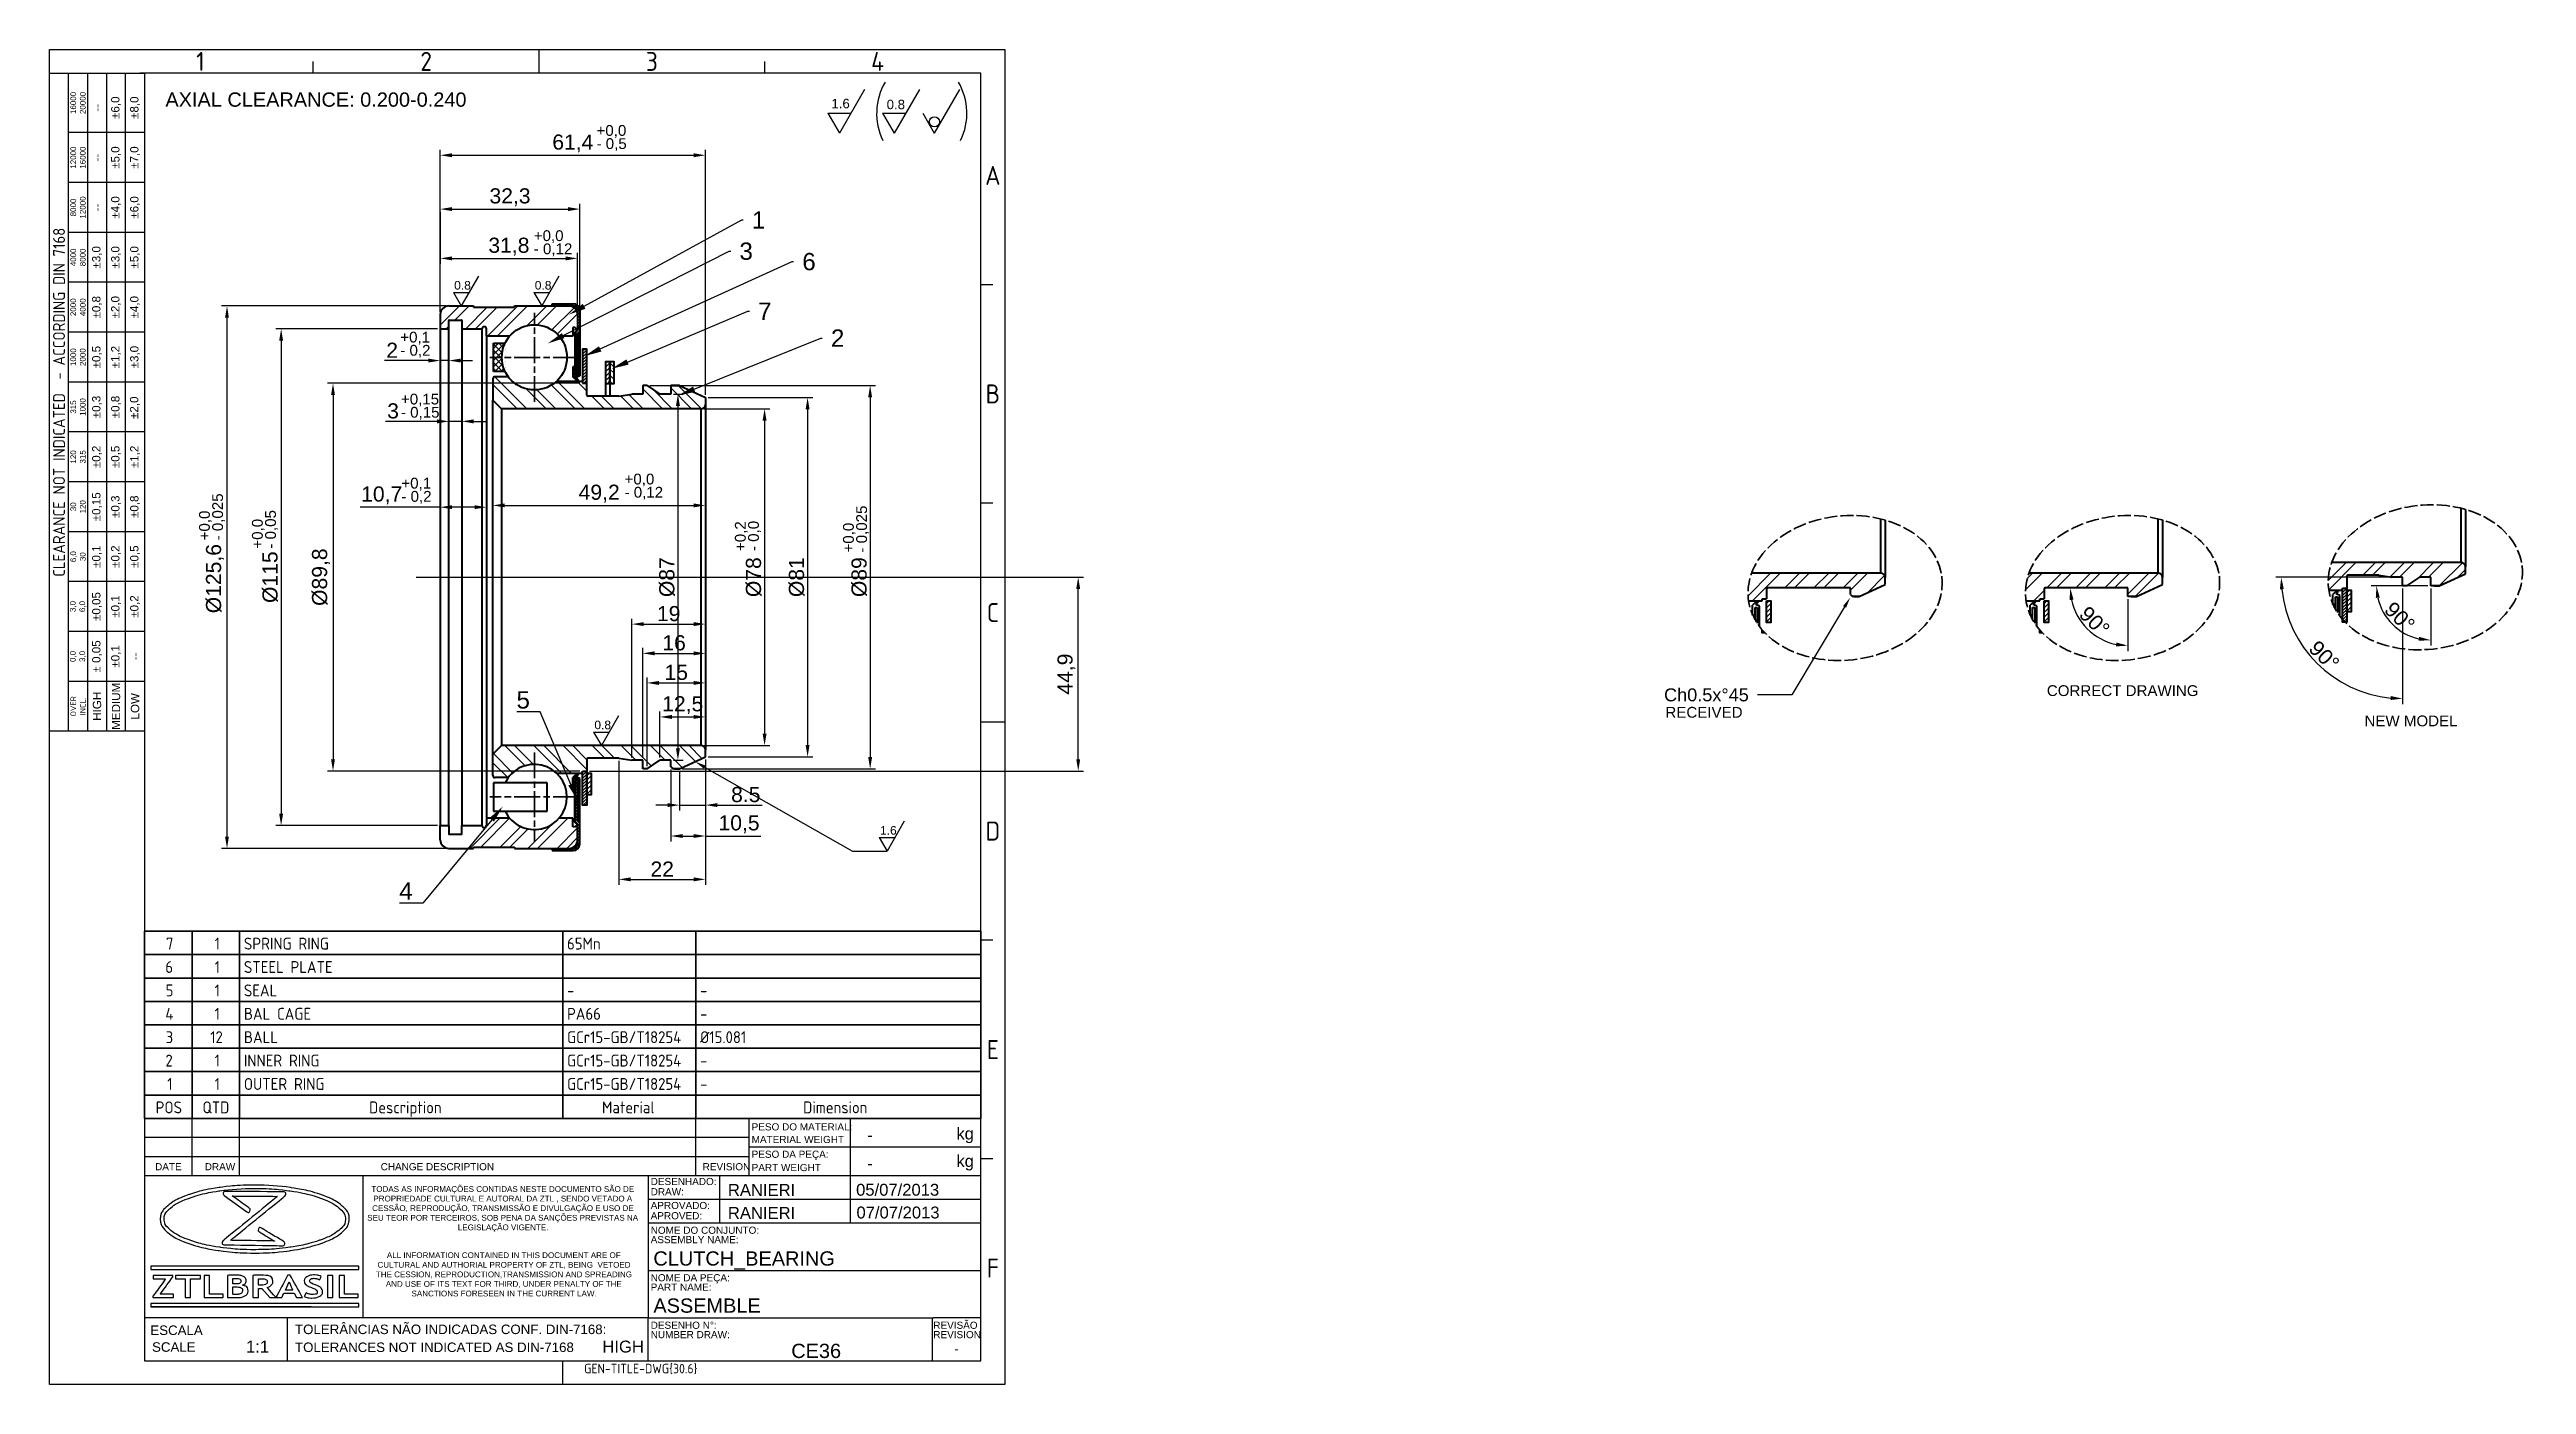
# Model space of a CAD drawing. Header units: millimetres. Extents: x 5113 to 5687, y 1135 to 1444.
import ezdxf
from ezdxf import colors
from ezdxf.entities.mleader import LeaderData, LeaderLine
from ezdxf.enums import TextEntityAlignment as Align
from ezdxf.math import Vec2, Vec3

# ---------------------------------------------------------------- set-up
doc = ezdxf.new("R2010")
doc.units = ezdxf.units.MM
for name, pattern in [('ACAD_ISO02W100', [15, 12, -3]), ('ACAD_ISO04W100', [30, 24, -3, 0, -3]), ('AM_ISO08W050x2', [9, 6, -0.75, 1.5, -0.75])]:
    doc.linetypes.add(name, pattern=pattern)
for name, color, linetype, lineweight in [('AM_0', 7, 'Continuous', 40), ('AM_4', 1, 'ACAD_ISO04W100', 25), ('AM_5', 1, 'Continuous', 25), ('AM_6', 2, 'Continuous', 35), ('AM_7', 4, 'Continuous', 35), ('AM_8', 40, 'ACAD_ISO02W100', 35)]:
    doc.layers.add(name, color=color, linetype=linetype, lineweight=lineweight)
doc.layers.add('Camada 1', color=7, linetype='Continuous')
doc.styles.add('ACISOTS', font='isocp.shx', dxfattribs={"height": 1})
doc.styles.get("Standard").update_dxf_attribs({"font": 'arial.ttf'})
doc.dimstyles.new('ISO-25', dxfattribs={"dimtxt": 3.5, "dimasz": 2.75, "dimexe": 1.25, "dimexo": 0.625, "dimtad": 1, "dimtxsty": 'Standard', "dimcen": 2.5, "dimadec": 0, "dimazin": 0, "dimtfac": 1, "dimtmove": 0, "dimatfit": 3, "dimfxl": 1, "dimarcsym": 0})
pattern_1 = [(45, (5119.0425, 1151.5538), (-0.3535534, 0.3535534), [])]

msp = doc.modelspace()

# ---------------------------------------------------------------- texts
at = {"color": 135, "lineweight": 25, "style": 'ACISOTS'}
for s, p in [('1', (5148.279, 1440.952)), ('2', (5200.529, 1440.952)), ('3', (5252.779, 1440.952)), ('4', (5305.029, 1440.952)), ('A', (5331.704, 1414.552)), ('B', (5331.704, 1363.952)), ('C', (5331.704, 1313.352)), ('D', (5331.704, 1262.752)), ('E', (5331.704, 1212.152)), ('F', (5331.704, 1161.552))]:
    msp.add_text(s, height=4.4, dxfattribs=at).set_placement(p, align=Align.MIDDLE)
for s, height, p in [('PESO DO MATERIAL:', 1.65, (5275.881, 1193.428)), ('kg', 2.75, (5323.27, 1191.318)), ('MATERIAL WEIGHT', 1.65, (5275.881, 1190.505)), ('PESO DA PEÇA:', 1.65, (5275.881, 1187.086)), ('kg', 2.75, (5323.27, 1184.974)), ('DATE', 1.65, (5137.791, 1184.2)), ('DRAW', 1.65, (5149.291, 1184.2)), ('CHANGE DESCRIPTION', 1.65, (5189.999, 1184.2)), ('DESENHADO:', 1.65, (5252.508, 1180.78)), ('REVISION', 1.65, (5264.534, 1184.2)), ('PART WEIGHT', 1.65, (5275.881, 1184.007)), ('APROVADO:', 1.65, (5252.508, 1175.223)), ('DRAW:', 1.65, (5252.508, 1178.407)), ('APROVED:', 1.65, (5252.508, 1172.85)), ('NOME DO CONJUNTO:', 1.65, (5252.508, 1169.493)), ('ASSEMBLY NAME:', 1.65, (5252.508, 1167.32)), ('NOME DA PEÇA:', 1.65, (5252.508, 1158.493)), ('PART NAME:', 1.65, (5252.508, 1156.32)), ('ESCALA', 2.2, (5136.688, 1146.061)), ('TOLERÂNCIAS NÃO INDICADAS CONF. DIN-7168:', 2.2, (5170.176, 1146.266)), ('DESENHO N%%d:', 1.65, (5252.508, 1147.493)), ('NUMBER DRAW:', 1.65, (5252.508, 1145.32)), ('REVISÃO', 1.65, (5317.929, 1147.493)), ('REVISION', 1.65, (5317.929, 1145.32)), ('SCALE', 2.2, (5137.085, 1142.174)), ('TOLERANCES NOT INDICATED AS DIN-7168', 2.2, (5170.176, 1142.114))]:
    msp.add_text(s, height=height).set_placement(p)
at = {"color": 135, "lineweight": 25, "attachment_point": 5, "rotation": 90}
for s, insert, char_height, width in [('16000\\P20000', (5119.954, 1431.327), 1.32, 13.75), ('--', (5124.354, 1430.227), 1.925, 11.55), ('±6,0', (5128.754, 1430.227), 1.925, 11.55), ('±8,0', (5133.154, 1430.227), 1.925, 11.55), ('12000\\P16000', (5119.954, 1418.677), 1.32, 11.55), ('--', (5124.354, 1418.677), 1.925, 11.55), ('±5,0', (5128.754, 1418.677), 1.925, 11.55), ('±7,0', (5133.154, 1418.677), 1.925, 11.55), ('8000\\P12000', (5119.954, 1407.127), 1.32, 11.55), ('--', (5124.354, 1407.127), 1.925, 11.55), ('±4,0', (5128.754, 1407.127), 1.925, 11.55), ('±6,0', (5133.154, 1407.127), 1.925, 11.55), ('{\\Fisocp.shx|c0;CLEARANCE NOT INDICATED  - ACCORDING DIN 7168}', (5115.554, 1362.027), 2.75, 152.35), ('4000\\P8000', (5119.954, 1395.577), 1.32, 11.55), ('±3,0', (5124.354, 1395.577), 1.925, 11.55), ('±3,0', (5128.754, 1395.577), 1.925, 11.55), ('±5,0', (5133.154, 1395.577), 1.925, 11.55), ('2000\\P4000', (5119.954, 1384.027), 1.32, 11.55), ('±0,8', (5124.354, 1384.027), 1.925, 11.55), ('±2,0', (5128.754, 1384.027), 1.925, 11.55), ('±4,0', (5133.154, 1384.027), 1.925, 11.55), ('1000\\P2000', (5119.954, 1372.477), 1.32, 11.55), ('±0,5', (5124.354, 1372.477), 1.925, 11.55), ('±1,2', (5128.754, 1372.477), 1.925, 11.55), ('±3,0', (5133.154, 1372.477), 1.925, 11.55), ('315\\P1000', (5119.954, 1360.927), 1.32, 11.55), ('±0,3', (5124.354, 1360.927), 1.925, 11.55), ('±0,8', (5128.754, 1360.927), 1.925, 11.55), ('±2,0', (5133.118, 1360.754), 1.925, 11.55), ('120\\P315', (5119.954, 1349.377), 1.32, 11.55), ('±0,2', (5124.354, 1349.377), 1.925, 11.55), ('±0,5', (5128.754, 1349.377), 1.925, 11.55), ('±1,2', (5133.154, 1349.377), 1.925, 11.55), ('30\\P120', (5119.954, 1337.827), 1.32, 11.55), ('±0,15', (5124.354, 1337.827), 1.925, 11.55), ('±0,3', (5128.754, 1337.827), 1.925, 11.55), ('±0,8', (5133.154, 1337.827), 1.925, 11.55), ('6,0\\P30', (5119.954, 1326.277), 1.32, 11.55), ('±0,1', (5124.354, 1326.277), 1.925, 11.55), ('±0,2', (5128.754, 1326.277), 1.925, 11.55), ('±0,5', (5133.154, 1326.277), 1.925, 11.55), ('3,0\\P6,0', (5119.954, 1314.727), 1.32, 11.55), ('±0,05', (5124.354, 1314.727), 1.925, 11.55), ('±0,1', (5128.754, 1314.727), 1.925, 11.55), ('±0,2', (5133.154, 1314.727), 1.925, 11.55), ('0,0\\P3,0', (5119.954, 1303.177), 1.32, 11.55), ('± 0,05', (5124.354, 1303.177), 1.925, 11.55), ('\\pt4.79529;±0,1', (5128.754, 1303.177), 1.925, 11.55), ('--', (5133.154, 1303.177), 1.925, 11.55), ('MEDIUM', (5128.754, 1291.627), 1.925, 11.55), ('{\\Fisocp.shx|c0;OVER\\PINCL.}', (5119.954, 1291.627), 1.32, 11.55), ('HIGH', (5124.354, 1291.627), 1.925, 11.55), ('LOW', (5133.154, 1291.627), 1.925, 11.55)]:
    msp.add_mtext(s, dxfattribs=dict(at, insert=insert, char_height=char_height, width=width))
at = {"linetype": 'Continuous', "char_height": 1.331, "attachment_point": 1}
for s, width, insert in [('\\pi1.2882;TODAS AS INFORMAÇÕES CONTIDAS NESTE DOCUMENTO SÃO DE \\P\\pi1.749;PROPRIEDADE CULTURAL E AUTORAL DA ZTL , SENDO VETADO A \\P\\pi1.4648;CESSÃO, REPRODUÇÃO, TRANSMISSÃO E DIVULGAÇÃO E USO DE \\P\\pi0.32357;SEU TEOR POR TERCEIROS, SOB PENA DA SANÇÕES PREVISTAS NA \\P\\pi21.302;LEGISLAÇÃO VIGENTE.', 63.28313, (5186.565, 1180.525)), ('\\pi4.1283;ALL INFORMATION CONTAINED IN THIS DOCUMENT ARE OF \\P\\pi1.9575;CULTURAL AND AUTHORIAL PROPERTY OF ZTL, BEING  VETOED \\P\\pi1.5812;THE CESSION, REPRODUCTION,TRANSMISSION AND SPREADING \\P\\pi3.8768;AND USE OF ITS TEXT FOR THIRD, UNDER PENALTY OF THE \\P\\pi9.8377;SANCTIONS FORESEEN IN THE CURRENT LAW.', 62.30375, (5187.308, 1165.198))]:
    msp.add_mtext_dynamic_manual_height_columns(s, width=width, gutter_width=12.5, heights=[0], dxfattribs=dict(at, insert=insert))
for p in [(5302.622, 1192.381), (5302.622, 1185.837)]:
    msp.add_attdef('-', text='', height=2.75).set_placement(p, align=Align.MIDDLE_LEFT)
for tag, p, height in [('05/07/2013', (5300.056, 1178.31), 2.75), ('RANIERI', (5270.38, 1172.955), 2.75), ('RANIERI', (5270.382, 1178.277), 2.75), ('07/07/2013', (5300.145, 1173.047), 2.75), ('CLUTCH_BEARING', (5253.13, 1162.129), 3.3), ('ASSEMBLE', (5253.13, 1151.212), 3.3), ('CE36', (5285.051, 1140.729), 3.3)]:
    msp.add_attdef(tag, p, '', height=height)
for tag, height, p in [('1:1', 2.75, (5161.508, 1143.378)), ('HIGH', 2.75, (5246.133, 1143.378)), ('-', 2.151, (5323.299, 1142.84))]:
    msp.add_attdef(tag, text='', height=height).set_placement(p, align=Align.MIDDLE_CENTER)
at = {"color": 135, "style": 'ACISOTS'}
msp.add_attdef('GEN-TITLE-DWG{30.6}', (5237.108, 1137.182), '', height=2.2, dxfattribs=at)
at = {"layer": 'AM_5', "attachment_point": 1}
for s, insert, char_height in [('1.6', (5294.346, 1432.284), 2.1882), ('0.8', (5307.127, 1432.073), 2.1882), ('0.8', (5207.016, 1390.11), 1.9892), ('0.8', (5225.673, 1390.11), 1.9892), ('0.8', (5239.467, 1288.31), 1.9892), ('1.6', (5305.59, 1263.896), 1.9892)]:
    msp.add_mtext_dynamic_manual_height_columns(s, width=18.23779, gutter_width=12.5, heights=[0], dxfattribs=dict(at, insert=insert, char_height=char_height))
at = {"layer": 'AM_5', "ltscale": 0.25, "char_height": 2.5, "attachment_point": 1}
for s, width, insert in [('- 0,5', 19.01484, (5239.967, 1423.165)), ('+0,0', 19.01484, (5239.967, 1426.213)), ('+0,0', 19.01484, (5225.444, 1401.854)), ('- 0,12', 19.01484, (5225.444, 1398.806)), ('+0,1', 19.01484, (5194.545, 1378.36)), ('- 0,2', 19.01484, (5194.545, 1375.312)), ('- 0,15', 19.01484, (5194.698, 1360.964)), ('+0,15', 19.01484, (5194.698, 1364.012)), ('+0,1', 19.01484, (5194.795, 1344.541)), ('- 0,12', 19.01484, (5246.456, 1342.446)), ('+0,0', 19.01484, (5246.456, 1345.495)), ('- 0,2', 19.01484, (5194.795, 1341.493)), ('CORRECT DRAWING', 51.61571, (5575.688, 1296.507)), ('RECEIVED', 51.61571, (5487.396, 1291.49)), ('NEW MODEL', 51.61571, (5649.215, 1289.498))]:
    msp.add_mtext_dynamic_manual_height_columns(s, width=width, gutter_width=12.5, heights=[0], dxfattribs=dict(at, insert=insert))
at = {"layer": 'AM_5', "ltscale": 0.25, "char_height": 2.5, "attachment_point": 1, "rotation": 90}
for s, insert in [('+0,0', (5147.96, 1330.053)), ('- 0,025', (5151.008, 1330.053)), ('- 0,05', (5163.258, 1328.135)), ('- 0,025', (5300.076, 1327.235)), ('+0,0', (5160.21, 1328.135)), ('+0,2', (5272.001, 1327.582)), ('- 0,0', (5275.049, 1327.582)), ('+0,0', (5297.028, 1327.235))]:
    msp.add_mtext_dynamic_manual_height_columns(s, width=19.01484, gutter_width=12.5, heights=[0], dxfattribs=dict(at, insert=insert))
at = {"layer": 'AM_6', "color": 1}
msp.add_text('AXIAL CLEARANCE: 0.200-0.240', height=3.3, dxfattribs=at).set_placement((5140.177, 1430.46))
at = {"layer": 'AM_8', "color": 7, "true_color": 0x000000, "char_height": 2.75, "attachment_point": 1}
for s, insert, width in [('\\FISOCP.SHX;\\W1.0000000000;\\T1.0000000000;\\o\\l7', (5140.304, 1238.057), 2.6125), ('\\FISOCP.SHX;\\W1.0000000000;\\T1.0000000000;\\o\\l1', (5151.579, 1238.057), 2.0625), ('\\FISOCP.SHX;\\W1.0000000000;\\T1.0000000000;\\o\\lSPRING RING', (5158.344, 1238.057), 21.14642), ('\\FISOCP.SHX;\\W1.0000000000;\\T1.0000000000;\\o\\l65Mn', (5233.144, 1238.057), 9.10207), ('\\FISOCP.SHX;\\W1.0000000000;\\T1.0000000000;\\o\\l6', (5140.154, 1232.639), 2.77707), ('\\FISOCP.SHX;\\W1.0000000000;\\T1.0000000000;\\o\\l5', (5140.247, 1227.222), 2.6125), ('\\FISOCP.SHX;\\W1.0000000000;\\T1.0000000000;\\o\\l1', (5151.579, 1232.639), 2.0625), ('\\FISOCP.SHX;\\W1.0000000000;\\T1.0000000000;\\o\\l1', (5151.579, 1227.222), 2.0625), ('\\FISOCP.SHX;\\W1.0000000000;\\T1.0000000000;\\o\\lSTEEL PLATE', (5158.344, 1232.639), 22.79642), ('\\FISOCP.SHX;\\W1.0000000000;\\T1.0000000000;\\o\\lSEAL', (5158.344, 1227.222), 9.32142), ('\\FISOCP.SHX;\\W1.0000000000;\\T1.0000000000;\\o\\l4', (5140.167, 1221.804), 2.8875), ('\\FISOCP.SHX;\\W1.0000000000;\\T1.0000000000;\\o\\l1', (5151.579, 1221.804), 2.0625), ('\\FISOCP.SHX;\\W1.0000000000;\\T1.0000000000;\\o\\lBAL CAGE', (5158.344, 1221.804), 16.9125), ('\\FISOCP.SHX;\\W1.0000000000;\\T1.0000000000;\\o\\l-', (5233.144, 1227.222), 2.6125), ('\\FISOCP.SHX;\\W1.0000000000;\\T1.0000000000;\\o\\lPA66', (5233.144, 1221.804), 9.2125), ('\\FISOCP.SHX;\\W1.0000000000;\\T1.0000000000;\\o\\l-', (5263.944, 1227.222), 2.6125), ('\\FISOCP.SHX;\\W1.0000000000;\\T1.0000000000;\\o\\l3', (5140.247, 1216.387), 2.6125), ('\\FISOCP.SHX;\\W1.0000000000;\\T1.0000000000;\\o\\l12', (5150.534, 1216.387), 3.9875), ('\\FISOCP.SHX;\\W1.0000000000;\\T1.0000000000;\\o\\lBALL', (5158.344, 1216.387), 9.2125), ('\\FISOCP.SHX;\\W1.0000000000;\\T1.0000000000;\\o\\lGCr15-GB/T18254', (5233.144, 1216.387), 29.70489), ('\\FISOCP.SHX;\\W1.0000000000;\\T1.0000000000;\\o\\lØ15.081', (5263.944, 1216.387), 12.375), ('\\FISOCP.SHX;\\W1.0000000000;\\T1.0000000000;\\o\\l-', (5263.944, 1221.804), 2.6125), ('\\FISOCP.SHX;\\W1.0000000000;\\T1.0000000000;\\o\\l2', (5140.187, 1210.969), 2.68233), ('\\FISOCP.SHX;\\W1.0000000000;\\T1.0000000000;\\o\\l1', (5151.579, 1210.969), 2.0625), ('\\FISOCP.SHX;\\W1.0000000000;\\T1.0000000000;\\o\\lINNER RING', (5158.344, 1210.969), 18.5625), ('\\FISOCP.SHX;\\W1.0000000000;\\T1.0000000000;\\o\\lGCr15-GB/T18254', (5233.144, 1210.969), 29.70489), ('\\FISOCP.SHX;\\W1.0000000000;\\T1.0000000000;\\o\\l1', (5140.579, 1205.552), 2.0625), ('\\FISOCP.SHX;\\W1.0000000000;\\T1.0000000000;\\o\\l1', (5151.579, 1205.552), 2.0625), ('\\FISOCP.SHX;\\W1.0000000000;\\T1.0000000000;\\o\\lOUTER RING', (5158.344, 1205.552), 19.9375), ('\\FISOCP.SHX;\\W1.0000000000;\\T1.0000000000;\\o\\lGCr15-GB/T18254', (5233.144, 1205.552), 29.70489), ('\\FISOCP.SHX;\\W1.0000000000;\\T1.0000000000;\\o\\l-', (5263.944, 1210.969), 2.6125), ('\\FISOCP.SHX;\\W1.0000000000;\\T1.0000000000;\\o\\lPOS', (5137.912, 1200.134), 7.2875), ('\\FISOCP.SHX;\\W1.0000000000;\\T1.0000000000;\\o\\lQTD', (5148.751, 1200.134), 7.5625), ('{\\Fisocp|c0;Description}', (5187.326, 1200.134), 16.36938), ('\\FISOCP.SHX;\\W1.0000000000;\\T1.0000000000;\\o\\lMaterial', (5241.229, 1200.134), 14.1625), ('\\FISOCP.SHX;\\W1.0000000000;\\T1.0000000000;\\o\\l-', (5263.944, 1205.552), 2.6125), ('{\\Fisocp|c0;Dimension}', (5287.803, 1200.134), 17.75125)]:
    msp.add_mtext(s, dxfattribs=dict(at, insert=insert, width=width))

# ---------------------------------------------------------------- blocks, each defined once
blk = doc.blocks.new('*D21')
at = {"layer": 'AM_5', "color": 0, "lineweight": -2, "ltscale": 0.25, "transparency": 16777216}
for p, q in [((5203.79, 1382.95), (5203.79, 1420.47)), ((5206.54, 1419.22), (5262.44, 1419.22)), ((5265.19, 1363.74), (5265.19, 1420.47))]:
    blk.add_line(p, q, dxfattribs=at)
at = {"layer": 'AM_5', "color": 0, "ltscale": 0.25, "transparency": 16777216}
for points in [[(5206.54, 1419.68), (5206.54, 1418.76), (5203.79, 1419.22)], [(5262.44, 1419.68), (5262.44, 1418.76), (5265.19, 1419.22)]]:
    blk.add_solid(points, dxfattribs=at)
at = {"layer": 'Defpoints', "color": 0, "ltscale": 0.25, "transparency": 16777216}
for p in [(5265.19, 1419.22), (5203.79, 1382.33), (5265.19, 1363.12)]:
    blk.add_point(p, dxfattribs=at)
at = {"layer": 'AM_5', "color": 0, "ltscale": 0.25, "transparency": 16777216, "insert": (5234.49, 1421.95), "char_height": 3.5, "attachment_point": 5}
blk.add_mtext('61,4', dxfattribs=at)
blk = doc.blocks.new('*D22')
at = {"layer": 'AM_5', "color": 0, "lineweight": -2, "ltscale": 0.25, "transparency": 16777216}
for p, q in [((5203.79, 1393.88), (5203.79, 1408.01)), ((5206.54, 1406.76), (5233.34, 1406.76)), ((5236.09, 1383.95), (5236.09, 1408.01))]:
    blk.add_line(p, q, dxfattribs=at)
at = {"layer": 'AM_5', "color": 0, "ltscale": 0.25, "transparency": 16777216}
for points in [[(5206.54, 1407.22), (5206.54, 1406.3), (5203.79, 1406.76)], [(5233.34, 1407.22), (5233.34, 1406.3), (5236.09, 1406.76)]]:
    blk.add_solid(points, dxfattribs=at)
at = {"layer": 'Defpoints', "color": 0, "ltscale": 0.25, "transparency": 16777216}
for p in [(5236.09, 1406.76), (5203.79, 1393.26), (5236.09, 1383.33)]:
    blk.add_point(p, dxfattribs=at)
at = {"layer": 'AM_5', "color": 0, "ltscale": 0.25, "transparency": 16777216, "insert": (5219.94, 1409.49), "char_height": 3.5, "attachment_point": 5}
blk.add_mtext('32,3', dxfattribs=at)
blk = doc.blocks.new('*D23')
at = {"layer": 'AM_5', "color": 0, "lineweight": -2, "ltscale": 0.25, "transparency": 16777216}
for p, q in [((5203.79, 1406.13), (5203.79, 1394.09)), ((5206.54, 1395.34), (5232.84, 1395.34)), ((5235.59, 1382.95), (5235.59, 1396.59))]:
    blk.add_line(p, q, dxfattribs=at)
at = {"layer": 'AM_5', "color": 0, "ltscale": 0.25, "transparency": 16777216}
for points in [[(5206.54, 1395.79), (5206.54, 1394.88), (5203.79, 1395.34)], [(5232.84, 1395.79), (5232.84, 1394.88), (5235.59, 1395.34)]]:
    blk.add_solid(points, dxfattribs=at)
at = {"layer": 'Defpoints', "color": 0, "ltscale": 0.25, "transparency": 16777216}
for p in [(5203.79, 1406.76), (5235.59, 1395.34), (5235.59, 1382.33)]:
    blk.add_point(p, dxfattribs=at)
at = {"layer": 'AM_5', "color": 0, "ltscale": 0.25, "transparency": 16777216, "insert": (5219.69, 1398.06), "char_height": 3.5, "attachment_point": 5}
blk.add_mtext('31,8', dxfattribs=at)
blk = doc.blocks.new('*D13')
at = {"layer": 'AM_5', "color": 0, "lineweight": -2, "ltscale": 0.25, "transparency": 16777216}
for p, q in [((5201.04, 1371.68), (5190.88, 1371.68)), ((5203.79, 1372.17), (5203.79, 1372.93)), ((5205.79, 1371.68), (5203.79, 1371.68)), ((5205.79, 1372.17), (5205.79, 1372.93)), ((5208.54, 1371.68), (5211.29, 1371.68))]:
    blk.add_line(p, q, dxfattribs=at)
at = {"layer": 'AM_5', "color": 0, "ltscale": 0.25, "transparency": 16777216}
for points in [[(5201.04, 1372.14), (5201.04, 1371.23), (5203.79, 1371.68)], [(5208.54, 1372.14), (5208.54, 1371.23), (5205.79, 1371.68)]]:
    blk.add_solid(points, dxfattribs=at)
at = {"layer": 'Defpoints', "color": 0, "ltscale": 0.25, "transparency": 16777216}
for p in [(5203.79, 1371.55), (5205.79, 1371.68), (5205.79, 1371.55)]:
    blk.add_point(p, dxfattribs=at)
at = {"layer": 'AM_5', "color": 0, "ltscale": 0.25, "transparency": 16777216, "insert": (5192.66, 1374.07), "char_height": 3.5, "attachment_point": 5}
blk.add_mtext('2', dxfattribs=at)
blk = doc.blocks.new('*D14')
at = {"layer": 'AM_5', "color": 0, "lineweight": -2, "ltscale": 0.25, "transparency": 16777216}
for p, q in [((5205.79, 1358.03), (5205.79, 1358.85)), ((5208.79, 1358.03), (5208.79, 1358.85)), ((5203.04, 1357.6), (5191.1, 1357.6)), ((5208.79, 1357.6), (5205.79, 1357.6)), ((5211.54, 1357.6), (5214.29, 1357.6))]:
    blk.add_line(p, q, dxfattribs=at)
at = {"layer": 'AM_5', "color": 0, "ltscale": 0.25, "transparency": 16777216}
for points in [[(5203.04, 1358.06), (5203.04, 1357.14), (5205.79, 1357.6)], [(5211.54, 1358.06), (5211.54, 1357.14), (5208.79, 1357.6)]]:
    blk.add_solid(points, dxfattribs=at)
at = {"layer": 'Defpoints', "color": 0, "ltscale": 0.25, "transparency": 16777216}
for p in [(5205.79, 1357.4), (5208.79, 1357.6), (5208.79, 1357.4)]:
    blk.add_point(p, dxfattribs=at)
at = {"layer": 'AM_5', "color": 0, "ltscale": 0.25, "transparency": 16777216, "insert": (5192.87, 1360.01), "char_height": 3.5, "attachment_point": 5}
blk.add_mtext('3', dxfattribs=at)
blk = doc.blocks.new('*D15')
at = {"layer": 'AM_5', "color": 0, "lineweight": -2, "ltscale": 0.25, "transparency": 16777216}
for p, q in [((5203.79, 1337.73), (5185.23, 1337.73)), ((5203.79, 1338.2), (5203.79, 1338.98)), ((5211.74, 1337.73), (5206.54, 1337.73)), ((5214.49, 1338.2), (5214.49, 1338.98))]:
    blk.add_line(p, q, dxfattribs=at)
at = {"layer": 'AM_5', "color": 0, "ltscale": 0.25, "transparency": 16777216}
for points in [[(5206.54, 1338.19), (5206.54, 1337.28), (5203.79, 1337.73)], [(5211.74, 1338.19), (5211.74, 1337.28), (5214.49, 1337.73)]]:
    blk.add_solid(points, dxfattribs=at)
at = {"layer": 'Defpoints', "color": 0, "ltscale": 0.25, "transparency": 16777216}
for p in [(5203.79, 1337.73), (5203.79, 1337.57), (5214.49, 1337.57)]:
    blk.add_point(p, dxfattribs=at)
at = {"layer": 'AM_5', "color": 0, "ltscale": 0.25, "transparency": 16777216, "insert": (5190.24, 1340.46), "char_height": 3.5, "attachment_point": 5}
blk.add_mtext('10,7', dxfattribs=at)
blk = doc.blocks.new('*D16')
at = {"layer": 'AM_5', "color": 0, "lineweight": -2, "ltscale": 0.25, "transparency": 16777216}
for p, q in [((5215.99, 1338.77), (5215.99, 1339.39)), ((5218.74, 1338.14), (5262.44, 1338.14)), ((5265.19, 1338.77), (5265.19, 1339.39))]:
    blk.add_line(p, q, dxfattribs=at)
at = {"layer": 'AM_5', "color": 0, "ltscale": 0.25, "transparency": 16777216}
for points in [[(5218.74, 1338.6), (5218.74, 1337.69), (5215.99, 1338.14)], [(5262.44, 1338.6), (5262.44, 1337.69), (5265.19, 1338.14)]]:
    blk.add_solid(points, dxfattribs=at)
at = {"layer": 'Defpoints', "color": 0, "ltscale": 0.25, "transparency": 16777216}
for p in [(5215.99, 1338.14), (5265.19, 1338.14), (5265.19, 1338.14)]:
    blk.add_point(p, dxfattribs=at)
at = {"layer": 'AM_5', "color": 0, "ltscale": 0.25, "transparency": 16777216, "insert": (5240.59, 1340.87), "char_height": 3.5, "attachment_point": 5}
blk.add_mtext('49,2', dxfattribs=at)
blk = doc.blocks.new('*D24')
at = {"layer": 'AM_5', "color": 0, "lineweight": -2, "ltscale": 0.25, "transparency": 16777216}
for p, q in [((5205.16, 1384.33), (5153.18, 1384.33)), ((5154.43, 1381.58), (5154.43, 1261.48)), ((5205.16, 1258.73), (5153.18, 1258.73))]:
    blk.add_line(p, q, dxfattribs=at)
at = {"layer": 'AM_5', "color": 0, "ltscale": 0.25, "transparency": 16777216}
for points in [[(5153.97, 1381.58), (5154.88, 1381.58), (5154.43, 1384.33)], [(5153.97, 1261.48), (5154.88, 1261.48), (5154.43, 1258.73)]]:
    blk.add_solid(points, dxfattribs=at)
at = {"layer": 'Defpoints', "color": 0, "ltscale": 0.25, "transparency": 16777216}
for p in [(5205.79, 1384.33), (5154.43, 1258.73), (5205.79, 1258.73)]:
    blk.add_point(p, dxfattribs=at)
at = {"layer": 'AM_5', "color": 0, "ltscale": 0.25, "transparency": 16777216, "insert": (5151.64, 1321.19), "char_height": 3.5, "attachment_point": 5, "rotation": 90}
blk.add_mtext('%%C125,6', dxfattribs=at)
blk = doc.blocks.new('*D25')
at = {"layer": 'AM_5', "color": 0, "lineweight": -2, "ltscale": 0.25, "transparency": 16777216}
for p, q in [((5203.16, 1379.03), (5165.71, 1379.03)), ((5166.96, 1376.28), (5166.96, 1266.78)), ((5203.16, 1264.03), (5165.71, 1264.03))]:
    blk.add_line(p, q, dxfattribs=at)
at = {"layer": 'AM_5', "color": 0, "ltscale": 0.25, "transparency": 16777216}
for points in [[(5166.5, 1376.28), (5167.42, 1376.28), (5166.96, 1379.03)], [(5166.5, 1266.78), (5167.42, 1266.78), (5166.96, 1264.03)]]:
    blk.add_solid(points, dxfattribs=at)
at = {"layer": 'Defpoints', "color": 0, "ltscale": 0.25, "transparency": 16777216}
for p in [(5203.79, 1379.03), (5166.96, 1264.03), (5203.79, 1264.03)]:
    blk.add_point(p, dxfattribs=at)
at = {"layer": 'AM_5', "color": 0, "ltscale": 0.25, "transparency": 16777216, "insert": (5164.45, 1321.53), "char_height": 3.5, "attachment_point": 5, "rotation": 90}
blk.add_mtext('%%C115', dxfattribs=at)
blk = doc.blocks.new('*D17')
at = {"layer": 'AM_5', "color": 0, "lineweight": -2, "ltscale": 0.25, "transparency": 16777216}
for p, q in [((5264.81, 1360.53), (5280.12, 1360.53)), ((5278.87, 1357.78), (5278.87, 1285.28)), ((5264.81, 1282.53), (5280.12, 1282.53))]:
    blk.add_line(p, q, dxfattribs=at)
at = {"layer": 'AM_5', "color": 0, "ltscale": 0.25, "transparency": 16777216}
for points in [[(5278.41, 1357.78), (5279.33, 1357.78), (5278.87, 1360.53)], [(5278.41, 1285.28), (5279.33, 1285.28), (5278.87, 1282.53)]]:
    blk.add_solid(points, dxfattribs=at)
at = {"layer": 'Defpoints', "color": 0, "ltscale": 0.25, "transparency": 16777216}
for p in [(5264.19, 1360.53), (5264.19, 1282.53), (5278.87, 1282.53)]:
    blk.add_point(p, dxfattribs=at)
at = {"layer": 'AM_5', "color": 0, "ltscale": 0.25, "transparency": 16777216, "insert": (5276.36, 1321.53), "char_height": 3.5, "attachment_point": 5, "rotation": 90}
blk.add_mtext('%%c78', dxfattribs=at)
blk = doc.blocks.new('*D12')
at = {"layer": 'AM_5', "color": 0, "lineweight": -2, "ltscale": 0.25, "transparency": 16777216}
for p, q in [((5252.28, 1365.93), (5304.56, 1365.93)), ((5303.31, 1363.18), (5303.31, 1279.88)), ((5259.78, 1277.13), (5304.56, 1277.13))]:
    blk.add_line(p, q, dxfattribs=at)
at = {"layer": 'AM_5', "color": 0, "ltscale": 0.25, "transparency": 16777216}
for points in [[(5302.85, 1363.18), (5303.76, 1363.18), (5303.31, 1365.93)], [(5302.85, 1279.88), (5303.76, 1279.88), (5303.31, 1277.13)]]:
    blk.add_solid(points, dxfattribs=at)
at = {"layer": 'Defpoints', "color": 0, "ltscale": 0.25, "transparency": 16777216}
for p in [(5251.66, 1365.93), (5259.16, 1277.13), (5303.31, 1277.13)]:
    blk.add_point(p, dxfattribs=at)
at = {"layer": 'AM_5', "color": 0, "ltscale": 0.25, "transparency": 16777216, "insert": (5300.8, 1321.53), "char_height": 3.5, "attachment_point": 5, "rotation": 90}
blk.add_mtext('%%C89', dxfattribs=at)
blk = doc.blocks.new('*D18')
at = {"layer": 'AM_5', "color": 0, "lineweight": -2, "ltscale": 0.25, "transparency": 16777216}
for p, q in [((5265.81, 1363.12), (5290.07, 1363.12)), ((5288.82, 1360.37), (5288.82, 1282.69)), ((5265.81, 1279.94), (5290.07, 1279.94))]:
    blk.add_line(p, q, dxfattribs=at)
at = {"layer": 'AM_5', "color": 0, "ltscale": 0.25, "transparency": 16777216}
for points in [[(5288.36, 1360.37), (5289.28, 1360.37), (5288.82, 1363.12)], [(5288.36, 1282.69), (5289.28, 1282.69), (5288.82, 1279.94)]]:
    blk.add_solid(points, dxfattribs=at)
at = {"layer": 'Defpoints', "color": 0, "ltscale": 0.25, "transparency": 16777216}
for p in [(5265.19, 1363.12), (5265.19, 1279.94), (5288.82, 1279.94)]:
    blk.add_point(p, dxfattribs=at)
at = {"layer": 'AM_5', "color": 0, "ltscale": 0.25, "transparency": 16777216, "insert": (5286.31, 1321.53), "char_height": 3.5, "attachment_point": 5, "rotation": 90}
blk.add_mtext('%%C81', dxfattribs=at)
blk = doc.blocks.new('*D19')
at = {"layer": 'AM_5', "color": 0, "lineweight": -2, "ltscale": 0.25, "transparency": 16777216}
for p, q in [((5265.19, 1279.32), (5265.19, 1267.51)), ((5259.16, 1276.5), (5259.16, 1267.51)), ((5256.41, 1268.76), (5253.66, 1268.76)), ((5259.16, 1268.76), (5265.19, 1268.76)), ((5267.94, 1268.76), (5278.34, 1268.76))]:
    blk.add_line(p, q, dxfattribs=at)
at = {"layer": 'AM_5', "color": 0, "ltscale": 0.25, "transparency": 16777216}
for points in [[(5256.41, 1269.22), (5256.41, 1268.3), (5259.16, 1268.76)], [(5267.94, 1269.22), (5267.94, 1268.3), (5265.19, 1268.76)]]:
    blk.add_solid(points, dxfattribs=at)
at = {"layer": 'Defpoints', "color": 0, "ltscale": 0.25, "transparency": 16777216}
for p in [(5265.19, 1279.94), (5259.16, 1277.13), (5259.16, 1268.76)]:
    blk.add_point(p, dxfattribs=at)
at = {"layer": 'AM_5', "color": 0, "ltscale": 0.25, "transparency": 16777216, "insert": (5274.52, 1271.17), "char_height": 3.5, "attachment_point": 5}
blk.add_mtext('8.5', dxfattribs=at)
blk = doc.blocks.new('*D20')
at = {"layer": 'AM_5', "color": 0, "lineweight": -2, "ltscale": 0.25, "transparency": 16777216}
for p, q in [((5257.78, 1363.93), (5260.06, 1363.93)), ((5258.81, 1361.18), (5258.81, 1281.88)), ((5257.78, 1279.13), (5260.06, 1279.13))]:
    blk.add_line(p, q, dxfattribs=at)
at = {"layer": 'AM_5', "color": 0, "ltscale": 0.25, "transparency": 16777216}
for points in [[(5258.35, 1361.18), (5259.27, 1361.18), (5258.81, 1363.93)], [(5258.35, 1281.88), (5259.27, 1281.88), (5258.81, 1279.13)]]:
    blk.add_solid(points, dxfattribs=at)
at = {"layer": 'Defpoints', "color": 0, "ltscale": 0.25, "transparency": 16777216}
for p in [(5257.16, 1363.93), (5257.16, 1279.13), (5258.81, 1279.13)]:
    blk.add_point(p, dxfattribs=at)
at = {"layer": 'AM_5', "color": 0, "ltscale": 0.25, "transparency": 16777216, "insert": (5256.3, 1321.53), "char_height": 3.5, "attachment_point": 5, "rotation": 90}
blk.add_mtext('%%c87', dxfattribs=at)
blk = doc.blocks.new('*D26')
at = {"layer": 'AM_5', "color": 0, "lineweight": -2, "ltscale": 0.25, "transparency": 16777216}
for p, q in [((5257.16, 1277), (5257.16, 1260.34)), ((5265.19, 1268.13), (5265.19, 1260.34)), ((5259.91, 1261.59), (5262.44, 1261.59)), ((5265.19, 1261.59), (5277.98, 1261.59))]:
    blk.add_line(p, q, dxfattribs=at)
at = {"layer": 'AM_5', "color": 0, "ltscale": 0.25, "transparency": 16777216}
for points in [[(5259.91, 1262.05), (5259.91, 1261.14), (5257.16, 1261.59)], [(5262.44, 1262.05), (5262.44, 1261.14), (5265.19, 1261.59)]]:
    blk.add_solid(points, dxfattribs=at)
at = {"layer": 'Defpoints', "color": 0, "ltscale": 0.25, "transparency": 16777216}
for p in [(5257.16, 1277.63), (5265.19, 1268.76), (5265.19, 1261.59)]:
    blk.add_point(p, dxfattribs=at)
at = {"layer": 'AM_5', "color": 0, "ltscale": 0.25, "transparency": 16777216, "insert": (5272.96, 1264.32), "char_height": 3.5, "attachment_point": 5}
blk.add_mtext('10,5', dxfattribs=at)
blk = doc.blocks.new('*D27')
at = {"layer": 'AM_5', "color": 0, "lineweight": -2, "ltscale": 0.25, "transparency": 16777216}
for p, q in [((5254.66, 1279.75), (5254.66, 1290.42)), ((5265.19, 1289.79), (5265.19, 1290.42)), ((5257.41, 1289.17), (5262.44, 1289.17))]:
    blk.add_line(p, q, dxfattribs=at)
at = {"layer": 'AM_5', "color": 0, "ltscale": 0.25, "transparency": 16777216}
for points in [[(5257.41, 1289.62), (5257.41, 1288.71), (5254.66, 1289.17)], [(5262.44, 1289.62), (5262.44, 1288.71), (5265.19, 1289.17)]]:
    blk.add_solid(points, dxfattribs=at)
at = {"layer": 'Defpoints', "color": 0, "ltscale": 0.25, "transparency": 16777216}
for p in [(5265.19, 1289.17), (5265.19, 1289.17), (5254.66, 1279.13)]:
    blk.add_point(p, dxfattribs=at)
at = {"layer": 'AM_5', "color": 0, "ltscale": 0.25, "transparency": 16777216, "insert": (5259.92, 1291.89), "char_height": 3.5, "attachment_point": 5}
blk.add_mtext('12,5', dxfattribs=at)
blk = doc.blocks.new('*D28')
at = {"layer": 'AM_5', "color": 0, "lineweight": -2, "ltscale": 0.25, "transparency": 16777216}
for p, q in [((5251.66, 1277.75), (5251.66, 1298.29)), ((5254.41, 1297.04), (5262.44, 1297.04)), ((5265.19, 1295.19), (5265.19, 1298.29))]:
    blk.add_line(p, q, dxfattribs=at)
at = {"layer": 'AM_5', "color": 0, "ltscale": 0.25, "transparency": 16777216}
for points in [[(5254.41, 1297.5), (5254.41, 1296.58), (5251.66, 1297.04)], [(5262.44, 1297.5), (5262.44, 1296.58), (5265.19, 1297.04)]]:
    blk.add_solid(points, dxfattribs=at)
at = {"layer": 'Defpoints', "color": 0, "ltscale": 0.25, "transparency": 16777216}
for p in [(5265.19, 1297.04), (5265.19, 1294.56), (5251.66, 1277.13)]:
    blk.add_point(p, dxfattribs=at)
at = {"layer": 'AM_5', "color": 0, "ltscale": 0.25, "transparency": 16777216, "insert": (5258.42, 1299.46), "char_height": 3.5, "attachment_point": 5}
blk.add_mtext('15', dxfattribs=at)
blk = doc.blocks.new('*D29')
at = {"layer": 'AM_5', "color": 0, "lineweight": -2, "ltscale": 0.25, "transparency": 16777216}
for p, q in [((5250.66, 1279.75), (5250.66, 1305.14)), ((5253.41, 1303.89), (5262.44, 1303.89)), ((5265.19, 1289.79), (5265.19, 1305.14))]:
    blk.add_line(p, q, dxfattribs=at)
at = {"layer": 'AM_5', "color": 0, "ltscale": 0.25, "transparency": 16777216}
for points in [[(5253.41, 1304.35), (5253.41, 1303.43), (5250.66, 1303.89)], [(5262.44, 1304.35), (5262.44, 1303.43), (5265.19, 1303.89)]]:
    blk.add_solid(points, dxfattribs=at)
at = {"layer": 'Defpoints', "color": 0, "ltscale": 0.25, "transparency": 16777216}
for p in [(5265.19, 1303.89), (5265.19, 1289.17), (5250.66, 1279.13)]:
    blk.add_point(p, dxfattribs=at)
at = {"layer": 'AM_5', "color": 0, "ltscale": 0.25, "transparency": 16777216, "insert": (5257.92, 1306.31), "char_height": 3.5, "attachment_point": 5}
blk.add_mtext('16', dxfattribs=at)
blk = doc.blocks.new('*D30')
at = {"layer": 'AM_5', "color": 0, "lineweight": -2, "ltscale": 0.25, "transparency": 16777216}
for p, q in [((5248.16, 1279.75), (5248.16, 1311.91)), ((5250.91, 1310.66), (5262.44, 1310.66)), ((5265.19, 1304.52), (5265.19, 1311.91))]:
    blk.add_line(p, q, dxfattribs=at)
at = {"layer": 'AM_5', "color": 0, "ltscale": 0.25, "transparency": 16777216}
for points in [[(5250.91, 1311.12), (5250.91, 1310.2), (5248.16, 1310.66)], [(5262.44, 1311.12), (5262.44, 1310.2), (5265.19, 1310.66)]]:
    blk.add_solid(points, dxfattribs=at)
at = {"layer": 'Defpoints', "color": 0, "ltscale": 0.25, "transparency": 16777216}
for p in [(5265.19, 1310.66), (5265.19, 1303.89), (5248.16, 1279.13)]:
    blk.add_point(p, dxfattribs=at)
at = {"layer": 'AM_5', "color": 0, "ltscale": 0.25, "transparency": 16777216, "insert": (5256.67, 1313.07), "char_height": 3.5, "attachment_point": 5}
blk.add_mtext('19', dxfattribs=at)
blk = doc.blocks.new('*D31')
at = {"layer": 'AM_5', "color": 0, "lineweight": -2, "ltscale": 0.25, "transparency": 16777216}
for p, q in [((5245.16, 1279), (5245.16, 1250.31)), ((5265.19, 1276.5), (5265.19, 1250.31)), ((5247.91, 1251.56), (5262.44, 1251.56))]:
    blk.add_line(p, q, dxfattribs=at)
at = {"layer": 'AM_5', "color": 0, "ltscale": 0.25, "transparency": 16777216}
for points in [[(5247.91, 1252.02), (5247.91, 1251.1), (5245.16, 1251.56)], [(5262.44, 1252.02), (5262.44, 1251.1), (5265.19, 1251.56)]]:
    blk.add_solid(points, dxfattribs=at)
at = {"layer": 'Defpoints', "color": 0, "ltscale": 0.25, "transparency": 16777216}
for p in [(5245.16, 1279.63), (5265.19, 1277.13), (5265.19, 1251.56)]:
    blk.add_point(p, dxfattribs=at)
at = {"layer": 'AM_5', "color": 0, "ltscale": 0.25, "transparency": 16777216, "insert": (5255.17, 1253.94), "char_height": 3.5, "attachment_point": 5}
blk.add_mtext('22', dxfattribs=at)
blk = doc.blocks.new('*D59')
at = {"layer": 'AM_5', "color": 0, "lineweight": -2, "ltscale": 0.25, "transparency": 16777216}
blk.add_line((5594.46, 1316.4), (5594.46, 1304.42), dxfattribs=at)
blk.add_arc((5594.46, 1319.02), 13.35, 191.82247, 258.17753, dxfattribs=at)
at = {"layer": 'AM_5', "color": 0, "ltscale": 0.25, "transparency": 16777216}
for points in [[(5580.94, 1316.24), (5581.85, 1316.34), (5581.11, 1319.02)], [(5591.77, 1306.41), (5591.68, 1305.5), (5594.46, 1305.67)]]:
    blk.add_solid(points, dxfattribs=at)
at = {"layer": 'Defpoints', "color": 0, "ltscale": 0.25, "transparency": 16777216}
for p in [(5575.3, 1319.02), (5594.46, 1319.02), (5594.46, 1319.02), (5594.46, 1317.02), (5582.9, 1312.35)]:
    blk.add_point(p, dxfattribs=at)
at = {"layer": 'AM_5', "color": 0, "ltscale": 0.25, "transparency": 16777216, "insert": (5586.72, 1311.29), "char_height": 3.5, "attachment_point": 5, "rotation": 315}
blk.add_mtext('90°', dxfattribs=at)
blk = doc.blocks.new('*D60')
at = {"layer": 'AM_5', "color": 0, "lineweight": -2, "ltscale": 0.25, "transparency": 16777216}
for p, q in [((5663.91, 1319.5), (5650.74, 1319.5)), ((5664.54, 1318.88), (5664.54, 1305.7))]:
    blk.add_line(p, q, dxfattribs=at)
blk.add_arc((5664.54, 1319.5), 12.55, 192.57825, 257.42175, dxfattribs=at)
at = {"layer": 'AM_5', "color": 0, "ltscale": 0.25, "transparency": 16777216}
for points in [[(5651.83, 1316.72), (5652.74, 1316.82), (5651.99, 1319.5)], [(5661.85, 1307.71), (5661.75, 1306.8), (5664.54, 1306.95)]]:
    blk.add_solid(points, dxfattribs=at)
at = {"layer": 'Defpoints', "color": 0, "ltscale": 0.25, "transparency": 16777216}
for p in [(5664.54, 1321.5), (5664.54, 1319.5), (5664.54, 1319.5), (5666.54, 1319.5), (5653.67, 1313.23)]:
    blk.add_point(p, dxfattribs=at)
at = {"layer": 'AM_5', "color": 0, "ltscale": 0.25, "transparency": 16777216, "insert": (5657.37, 1312.33), "char_height": 3.5, "attachment_point": 5, "rotation": 315}
blk.add_mtext('90°', dxfattribs=at)
blk = doc.blocks.new('*D62')
at = {"layer": 'AM_5', "color": 0, "lineweight": -2, "ltscale": 0.25, "transparency": 16777216}
for p, q in [((5654.91, 1321.5), (5628.7, 1321.5)), ((5658.04, 1318.88), (5658.04, 1292.16))]:
    blk.add_line(p, q, dxfattribs=at)
blk.add_arc((5658.04, 1321.5), 28.09, 185.61134, 264.38866, dxfattribs=at)
at = {"layer": 'AM_5', "color": 0, "ltscale": 0.25, "transparency": 16777216}
for points in [[(5629.62, 1318.73), (5630.54, 1318.78), (5629.95, 1321.5)], [(5655.31, 1294), (5655.27, 1293.09), (5658.04, 1293.41)]]:
    blk.add_solid(points, dxfattribs=at)
at = {"layer": 'Defpoints', "color": 0, "ltscale": 0.25, "transparency": 16777216}
for p in [(5655.54, 1321.5), (5658.04, 1321.5), (5658.04, 1321.5), (5658.04, 1319.5), (5633.71, 1307.46)]:
    blk.add_point(p, dxfattribs=at)
at = {"layer": 'AM_5', "color": 0, "ltscale": 0.25, "transparency": 16777216, "insert": (5639.88, 1303.34), "char_height": 3.5, "attachment_point": 5, "rotation": 315}
blk.add_mtext('90°', dxfattribs=at)
blk = doc.blocks.new('*D67')
at = {"layer": 'AM_5', "color": 0, "lineweight": -2, "ltscale": 0.25, "transparency": 16777216}
for p, q in [((5218.61, 1321.53), (5352.72, 1321.53)), ((5351.47, 1279.38), (5351.47, 1318.78)), ((5238.37, 1276.63), (5352.72, 1276.63))]:
    blk.add_line(p, q, dxfattribs=at)
at = {"layer": 'AM_5', "color": 0, "ltscale": 0.25, "transparency": 16777216}
for points in [[(5351.01, 1318.78), (5351.92, 1318.78), (5351.47, 1321.53)], [(5351.01, 1279.38), (5351.92, 1279.38), (5351.47, 1276.63)]]:
    blk.add_solid(points, dxfattribs=at)
at = {"layer": 'Defpoints', "color": 0, "ltscale": 0.25, "transparency": 16777216}
for p in [(5217.99, 1321.53), (5351.47, 1321.53), (5237.75, 1276.63)]:
    blk.add_point(p, dxfattribs=at)
at = {"layer": 'AM_5', "color": 0, "ltscale": 0.25, "transparency": 16777216, "insert": (5348.74, 1299.08), "char_height": 3.5, "attachment_point": 5, "rotation": 90}
blk.add_mtext('44,9', dxfattribs=at)
blk = doc.blocks.new('*D68')
at = {"layer": 'AM_5', "color": 0, "lineweight": -2, "ltscale": 0.25, "transparency": 16777216}
for p, q in [((5236.12, 1366.43), (5177.72, 1366.43)), ((5178.97, 1363.68), (5178.97, 1279.38)), ((5236.12, 1276.63), (5177.72, 1276.63))]:
    blk.add_line(p, q, dxfattribs=at)
at = {"layer": 'AM_5', "color": 0, "ltscale": 0.25, "transparency": 16777216}
for points in [[(5178.51, 1363.68), (5179.43, 1363.68), (5178.97, 1366.43)], [(5178.51, 1279.38), (5179.43, 1279.38), (5178.97, 1276.63)]]:
    blk.add_solid(points, dxfattribs=at)
at = {"layer": 'Defpoints', "color": 0, "ltscale": 0.25, "transparency": 16777216}
for p in [(5236.75, 1366.43), (5178.97, 1276.63), (5236.75, 1276.63)]:
    blk.add_point(p, dxfattribs=at)
at = {"layer": 'AM_5', "color": 0, "ltscale": 0.25, "transparency": 16777216, "insert": (5176.18, 1321.53), "char_height": 3.5, "attachment_point": 5, "rotation": 90}
blk.add_mtext('%%c89,8', dxfattribs=at)

# ---------------------------------------------------------------- dimensions: what is measured, and where the dimension line sits
at = {"layer": 'AM_5', "ltscale": 0.25}
for base, p1, p2, picture, middle in [((5265.19, 1419.223), (5203.79, 1382.33), (5265.19, 1363.118), '*D21', (5234.49, 1421.951)), ((5236.09, 1406.76), (5203.79, 1393.256), (5236.09, 1383.33), '*D22', (5219.94, 1409.488)), ((5235.59, 1395.336), (5203.79, 1406.76), (5235.59, 1382.33), '*D23', (5219.69, 1398.065)), ((5265.19, 1338.144), (5215.99, 1338.144), (5265.19, 1338.144), '*D16', (5240.59, 1340.872))]:
    dim = msp.add_linear_dim(base=base, p1=p1, p2=p2, dimstyle='ISO-25', dxfattribs=at)
    dim.commit()
    dim.dimension.update_dxf_attribs({"geometry": picture, "text_midpoint": middle})
for base, p1, p2, text, picture, middle in [((5154.426, 1258.73), (5205.79, 1384.33), (5205.79, 1258.73), '%%C125,6', '*D24', (5154.426, 1321.195)), ((5303.306, 1277.13), (5251.659, 1365.93), (5259.159, 1277.13), '%%C89', '*D12', (5303.306, 1321.53)), ((5258.81, 1279.13), (5257.159, 1363.93), (5257.159, 1279.13), '%%c87', '*D20', (5258.81, 1321.53))]:
    dim = msp.add_linear_dim(base=base, p1=p1, p2=p2, angle=90, text=text, dimstyle='ISO-25', dxfattribs=at)
    dim.commit()
    dim.dimension.update_dxf_attribs({"geometry": picture, "text_midpoint": middle, "dimtype": 160})
for base, p1, p2, text, picture, middle in [((5166.959, 1264.03), (5203.79, 1379.03), (5203.79, 1264.03), '%%C115', '*D25', (5164.449, 1321.53)), ((5178.97, 1276.632), (5236.746, 1366.428), (5236.746, 1276.632), '%%c89,8', '*D68', (5176.184, 1321.53)), ((5278.87, 1282.53), (5264.19, 1360.53), (5264.19, 1282.53), '%%c78', '*D17', (5276.36, 1321.53)), ((5288.823, 1279.942), (5265.19, 1363.118), (5265.19, 1279.942), '%%C81', '*D18', (5286.313, 1321.53))]:
    dim = msp.add_linear_dim(base=base, p1=p1, p2=p2, angle=90, text=text, dimstyle='ISO-25', dxfattribs=at)
    dim.commit()
    dim.dimension.update_dxf_attribs({"geometry": picture, "text_midpoint": middle})
for base, p1, p2, picture, middle in [((5205.79, 1371.683), (5203.79, 1371.549), (5205.79, 1371.549), '*D13', (5192.662, 1371.683)), ((5208.79, 1357.601), (5205.79, 1357.401), (5208.79, 1357.401), '*D14', (5192.873, 1357.601)), ((5203.79, 1337.734), (5214.49, 1337.575), (5203.79, 1337.575), '*D15', (5190.239, 1337.734))]:
    dim = msp.add_linear_dim(base=base, p1=p1, p2=p2, dimstyle='ISO-25', dxfattribs=at)
    dim.commit()
    dim.dimension.update_dxf_attribs({"geometry": picture, "text_midpoint": middle, "dimtype": 160})
dim = msp.add_linear_dim(base=(5351.465, 1321.53), p1=(5237.746, 1276.632), p2=(5217.99, 1321.53), angle=90, dimstyle='ISO-25', dxfattribs=at)
dim.commit()
dim.dimension.update_dxf_attribs({"geometry": '*D67', "text_midpoint": (5348.737, 1299.081)})
for base, line1, line2, picture, middle in [((5582.897, 1312.349), ((5594.46, 1319.024), (5575.297, 1319.024)), ((5594.46, 1317.024), (5594.46, 1319.024)), '*D59', (5586.725, 1311.289)), ((5633.71, 1307.457), ((5658.037, 1319.502), (5658.037, 1321.502)), ((5658.037, 1321.502), (5655.537, 1321.502)), '*D62', (5639.88, 1303.345)), ((5653.667, 1313.227), ((5666.537, 1319.502), (5664.537, 1319.502)), ((5664.537, 1319.502), (5664.537, 1321.502)), '*D60', (5657.367, 1312.332))]:
    dim = msp.add_angular_dim_2l(base=base, line1=line1, line2=line2, dimstyle='ISO-25', dxfattribs=at)
    dim.commit()
    dim.dimension.update_dxf_attribs({"geometry": picture, "text_midpoint": middle})
for base, p1, p2, text, picture, middle in [((5265.19, 1310.658), (5248.159, 1279.13), (5265.19, 1303.893), '19', '*D30', (5256.674, 1313.07)), ((5265.19, 1303.893), (5250.659, 1279.13), (5265.19, 1289.166), '16', '*D29', (5257.924, 1306.305)), ((5265.19, 1297.043), (5251.659, 1277.13), (5265.19, 1294.56), '15', '*D28', (5258.424, 1299.455)), ((5265.19, 1251.558), (5245.159, 1279.63), (5265.19, 1277.13), '22', '*D31', (5255.174, 1253.94)), ((5265.19, 1261.594), (5257.159, 1277.63), (5265.19, 1268.759), '10,5', '*D26', (5272.959, 1264.323))]:
    dim = msp.add_linear_dim(base=base, p1=p1, p2=p2, text=text, dimstyle='ISO-25', dxfattribs=at)
    dim.commit()
    dim.dimension.update_dxf_attribs({"geometry": picture, "text_midpoint": middle})
for base, p1, p2, text, picture, middle in [((5265.19, 1289.166), (5254.659, 1279.13), (5265.19, 1289.166), '12,5', '*D27', (5259.924, 1289.166)), ((5259.159, 1268.759), (5265.19, 1279.942), (5259.159, 1277.13), '8.5', '*D19', (5274.516, 1268.759))]:
    dim = msp.add_linear_dim(base=base, p1=p1, p2=p2, text=text, dimstyle='ISO-25', dxfattribs=at)
    dim.commit()
    dim.dimension.update_dxf_attribs({"geometry": picture, "text_midpoint": middle, "dimtype": 160})

# ---------------------------------------------------------------- hatches: boundary and pattern name
at = {"layer": 'AM_5', "ltscale": 0.25}
h = msp.add_hatch(dxfattribs=at)
h.set_pattern_fill('ANSI32', color=256, scale=0.5)
h.set_pattern_definition([(45, (293.058, -15.095), (-3.367596, 3.367596), []), (45, (295.303, -15.095), (-3.367596, 3.367596), [])])
h.paths.add_polyline_path([(5235.59, 1382.33, 0.4142136), (5233.59, 1384.33), (5229.739, 1384.33), (5221.002, 1384.33), (5221.002, 1384.03), (5211.489, 1384.03), (5211.489, 1384.33), (5205.79, 1384.33, 0.4142136), (5203.79, 1382.33), (5203.79, 1379.03), (5205.79, 1379.03), (5205.79, 1381.03), (5208.79, 1381.03), (5208.79, 1379.03), (5213.49, 1379.03, -1), (5214.49, 1379.03), (5214.49, 1377.326), (5219.856, 1377.326, -0.4610599), (5231.324, 1377.326), (5234.49, 1377.326), (5234.49, 1379.326), (5234.99, 1379.326), (5235.29, 1379.026), (5235.343, 1379.026), (5235.59, 1379.152)])
h.paths.add_polyline_path([(5219.856, 1265.733), (5214.49, 1265.733), (5214.49, 1263.857), (5210.247, 1258.73), (5211.489, 1258.73), (5211.489, 1259.03), (5221.002, 1259.03), (5221.002, 1258.73), (5233.59, 1258.73, 0.4142136), (5235.59, 1260.73), (5235.59, 1264.033), (5235.29, 1264.033), (5234.99, 1263.733), (5234.49, 1263.733), (5234.49, 1265.733), (5231.324, 1265.733, -0.4610599)])
h = msp.add_hatch(dxfattribs=at)
h.set_pattern_fill('ANSI32', color=256, scale=0.5, angle=90)
h.set_pattern_definition([(135, (293.058, -15.095), (-3.367596, -3.367596), []), (135, (293.058, -12.85), (-3.367596, -3.367596), [])])
h.paths.add_polyline_path([(5219.522, 1367.953), (5216.49, 1367.953, 0.4142136), (5215.99, 1367.453), (5215.99, 1362.53), (5217.99, 1360.53), (5264.19, 1360.53, 0.4142136), (5265.19, 1361.53), (5265.19, 1363.118), (5259.159, 1365.93), (5257.159, 1365.93), (5257.159, 1363.93), (5254.659, 1363.93), (5251.659, 1365.93), (5250.659, 1365.93), (5250.659, 1363.93), (5248.159, 1363.93), (5245.159, 1363.43), (5237.996, 1363.43, -0.4142136), (5237.746, 1363.68), (5237.746, 1366.428), (5236.746, 1366.428), (5236.746, 1366.928), (5230.746, 1366.928, -0.4490336)])
h.paths.add_polyline_path([(5265.19, 1281.53, 0.4142136), (5264.19, 1282.53), (5230.213, 1282.53), (5232.928, 1276.132), (5236.746, 1276.132), (5236.746, 1276.632), (5237.746, 1276.632), (5237.746, 1279.38, -0.4142136), (5237.996, 1279.63), (5245.159, 1279.63), (5248.159, 1279.13), (5250.659, 1279.13), (5250.659, 1277.13), (5251.659, 1277.13), (5254.659, 1279.13), (5257.159, 1279.13), (5257.159, 1277.13), (5259.159, 1277.13), (5265.19, 1279.942)])
h.paths.add_polyline_path([(5230.213, 1282.53), (5217.99, 1282.53), (5215.99, 1280.53), (5215.99, 1275.606, 0.4142136), (5216.49, 1275.106), (5219.522, 1275.106, -0.4490336), (5230.746, 1276.132), (5232.928, 1276.132)])
h = msp.add_hatch(dxfattribs=at)
h.set_pattern_fill('ANSI32', color=256, scale=0.5)
h.set_pattern_definition([(45, (-109.166, 9.236), (-3.367596, 3.367596), []), (45, (-106.921, 9.236), (-3.367596, 3.367596), [])])
edge = h.paths.add_edge_path()
edge.add_arc((5671.568, 1323.902), 1, 0, 90)
edge.add_line((5671.568, 1324.902), (5641.624, 1324.902))
edge.add_ellipse((5663.287, 1321.502), major_axis=(22.404, 2.478), ratio=0.7412359, start_angle=159.829992, end_angle=181.7996)
edge.add_line((5640.953, 1318.504), (5644.125, 1318.504))
edge.add_line((5644.125, 1318.504), (5644.125, 1319.004))
edge.add_line((5644.125, 1319.004), (5645.125, 1319.004))
edge.add_line((5645.125, 1319.004), (5645.125, 1321.752))
edge.add_arc((5645.375, 1321.752), 0.25, 90, 180, ccw=False)
edge.add_line((5645.375, 1322.002), (5652.537, 1322.002))
edge.add_line((5652.537, 1322.002), (5655.537, 1321.502))
edge.add_line((5655.537, 1321.502), (5658.037, 1321.502))
edge.add_line((5658.037, 1321.502), (5658.037, 1319.502))
edge.add_line((5658.037, 1319.502), (5659.037, 1319.502))
edge.add_line((5659.037, 1319.502), (5662.037, 1321.502))
edge.add_line((5662.037, 1321.502), (5664.537, 1321.502))
edge.add_line((5664.537, 1321.502), (5664.537, 1319.502))
edge.add_line((5664.537, 1319.502), (5666.537, 1319.502))
edge.add_line((5666.537, 1319.502), (5672.568, 1322.315))
edge.add_line((5672.568, 1322.315), (5672.568, 1323.902))
h = msp.add_hatch(dxfattribs=at)
h.set_pattern_fill('ANSI32', color=256, scale=0.5)
edge = h.paths.add_edge_path()
edge.add_arc((5537.267, 1321.424), 1, 0, 90)
edge.add_line((5537.267, 1322.424), (5507.324, 1322.424))
edge.add_ellipse((5528.987, 1319.024), major_axis=(22.404, 2.478), ratio=0.7412359, start_angle=159.829992, end_angle=181.7996)
edge.add_line((5506.652, 1316.026), (5509.824, 1316.026))
edge.add_line((5509.824, 1316.026), (5509.824, 1316.526))
edge.add_line((5509.824, 1316.526), (5510.824, 1316.526))
edge.add_line((5510.824, 1316.526), (5510.824, 1318.774))
edge.add_arc((5511.074, 1318.774), 0.25, 90, 180, ccw=False)
edge.add_line((5511.074, 1319.024), (5530.237, 1319.024))
edge.add_line((5530.237, 1319.024), (5530.237, 1317.524))
edge.add_line((5530.237, 1317.524), (5530.737, 1317.024))
edge.add_line((5530.737, 1317.024), (5532.237, 1317.024))
edge.add_line((5532.237, 1317.024), (5538.267, 1319.837))
edge.add_line((5538.267, 1319.837), (5538.267, 1321.424))
h = msp.add_hatch(dxfattribs=at)
h.set_pattern_fill('ANSI32', color=256, scale=0.5)
edge = h.paths.add_edge_path()
edge.add_arc((5601.491, 1321.424), 1, 0, 90)
edge.add_line((5601.491, 1322.424), (5571.547, 1322.424))
edge.add_ellipse((5593.21, 1319.024), major_axis=(22.404, 2.478), ratio=0.7412359, start_angle=159.829992, end_angle=181.7996)
edge.add_line((5570.875, 1316.026), (5574.047, 1316.026))
edge.add_line((5574.047, 1316.026), (5574.047, 1316.526))
edge.add_line((5574.047, 1316.526), (5575.047, 1316.526))
edge.add_line((5575.047, 1316.526), (5575.047, 1318.774))
edge.add_arc((5575.297, 1318.774), 0.25, 90, 180, ccw=False)
edge.add_line((5575.297, 1319.024), (5594.46, 1319.024))
edge.add_line((5594.46, 1319.024), (5594.46, 1317.024))
edge.add_line((5594.46, 1317.024), (5596.46, 1317.024))
edge.add_line((5596.46, 1317.024), (5602.491, 1319.837))
edge.add_line((5602.491, 1319.837), (5602.491, 1321.424))
at = {"layer": 'AM_8'}
h = msp.add_hatch(dxfattribs=at)
h.set_pattern_fill('_U', color=256, scale=0.5, angle=45, style=0, pattern_type=0)
h.set_pattern_definition([(45, (5119.0425, 1148.32116), (-0.3535534, 0.3535534), [])])
edge = h.paths.add_edge_path()
edge.add_line((5229.739, 1384.33), (5234.59, 1384.33))
edge.add_arc((5234.59, 1383.33), 1, 0, 90, ccw=False)
edge.add_line((5235.59, 1383.33), (5235.59, 1378.665))
edge.add_line((5235.59, 1378.665), (5235.09, 1378.165))
edge.add_line((5235.09, 1378.165), (5235.09, 1368.446))
edge.add_line((5235.09, 1368.446), (5235.59, 1368.446))
edge.add_line((5235.59, 1368.446), (5235.59, 1377.958))
edge.add_line((5235.59, 1377.958), (5236.09, 1378.458))
edge.add_line((5236.09, 1378.458), (5236.09, 1383.33))
edge.add_arc((5234.59, 1383.33), 1.5, 0, 90)
edge.add_line((5234.59, 1384.83), (5229.739, 1384.83))
edge.add_line((5229.739, 1384.83), (5229.739, 1384.33))
h = msp.add_hatch(dxfattribs=at)
h.set_pattern_fill('_U', color=256, scale=0.3, angle=45, style=0, double=1, pattern_type=0)
h.set_pattern_definition([(45, (5119.0425, 1148.32116), (-0.21213203, 0.21213203), []), (135, (5119.0425, 1148.32116), (-0.21213203, -0.21213203), [])])
h.paths.add_polyline_path([(5235.59, 1377.958), (5235.59, 1368.446), (5235.09, 1368.446), (5235.09, 1378.165), (5235.59, 1378.665), (5235.59, 1378.902), (5234.924, 1378.236), (5234.924, 1370.251), (5234.496, 1370.251), (5234.496, 1367.93), (5235.573, 1366.928), (5235.764, 1367.133), (5235.243, 1367.768), (5236.09, 1368.162), (5236.09, 1378.458)])
h = msp.add_hatch(dxfattribs=at)
h.set_pattern_fill('_U', color=256, angle=45, style=0, double=1, pattern_type=0)
h.set_pattern_definition([(45, (5119.0425, 1151.5538), (-0.7071068, 0.7071068), []), (135, (5119.0425, 1151.5538), (-0.7071068, -0.7071068), [])])
edge = h.paths.add_edge_path()
edge.add_arc((5225.59, 1372.43), 7.54, 154.448742, 205.651022, ccw=False)
edge.add_line((5218.787, 1375.682), (5216.13, 1375.682))
edge.add_line((5216.13, 1375.682), (5216.13, 1369.166))
edge.add_line((5216.13, 1369.166), (5218.792, 1369.166))
h = msp.add_hatch(dxfattribs=at)
h.set_pattern_fill('_U', color=256, scale=0.5, angle=45, style=0, pattern_type=0)
h.set_pattern_definition(pattern_1)
h.paths.add_polyline_path([(5236.746, 1374.349), (5236.746, 1366.428), (5237.746, 1366.428), (5237.746, 1374.349)])
h = msp.add_hatch(dxfattribs=at)
h.set_pattern_fill('_U', color=256, scale=0.75, angle=45, style=0, pattern_type=0)
h.set_pattern_definition([(45, (5115.2735, 1151.0538), (-0.53033, 0.53033), [])])
h.paths.add_polyline_path([(5243.082, 1366.408), (5243.082, 1371.408), (5242.082, 1371.408), (5242.082, 1366.408)])
h = msp.add_hatch(dxfattribs=at)
h.set_pattern_fill('_U', color=256, angle=135, style=0, pattern_type=0)
h.set_pattern_definition([(135, (5115.2735, 1151.0538), (-0.7071068, -0.7071068), [])])
h.paths.add_polyline_path([(5244.082, 1366.408), (5244.082, 1371.408), (5243.082, 1371.408), (5243.082, 1366.408)])
h = msp.add_hatch(dxfattribs=at)
h.set_pattern_fill('_U', color=256, scale=0.5, angle=45, style=0, pattern_type=0)
h.set_pattern_definition([(45, (5526.4209, 1193.92647), (-0.3535534, 0.3535534), [])])
h.paths.add_polyline_path([(5644.125, 1311.084), (5644.125, 1319.004), (5645.125, 1319.004), (5645.125, 1311.084)])
h = msp.add_hatch(dxfattribs=at)
h.set_pattern_fill('_U', color=256, scale=0.75, angle=45, style=0, pattern_type=0)
h.set_pattern_definition([(45, (5392.12004, 1191.4485), (-0.53033, 0.53033), [])])
h.paths.add_polyline_path([(5510.824, 1316.046), (5510.824, 1311.046), (5511.824, 1311.046), (5511.824, 1316.046)])
h = msp.add_hatch(dxfattribs=at)
h.set_pattern_fill('_U', color=256, scale=0.75, angle=45, style=0, pattern_type=0)
h.set_pattern_definition([(45, (5456.3434, 1191.4485), (-0.53033, 0.53033), [])])
h.paths.add_polyline_path([(5575.047, 1316.046), (5575.047, 1311.046), (5576.047, 1311.046), (5576.047, 1316.046)])
h = msp.add_hatch(dxfattribs=at)
h.set_pattern_fill('_U', color=256, scale=0.75, angle=45, style=0, pattern_type=0)
h.set_pattern_definition([(45, (5526.4209, 1193.9265), (-0.53033, 0.53033), [])])
h.paths.add_polyline_path([(5645.125, 1318.524), (5645.125, 1313.524), (5646.125, 1313.524), (5646.125, 1318.524)])
h = msp.add_hatch(dxfattribs=at)
h.set_pattern_fill('_U', color=256, scale=0.5, angle=45, style=0, pattern_type=0)
h.set_pattern_definition([(45, (5392.12004, 1191.4485), (-0.3535534, 0.3535534), [])])
h.paths.add_polyline_path([(5510.19, 1308.906), (5509.824, 1309.327), (5509.824, 1308.606), (5510.482, 1308.606)])
h = msp.add_hatch(dxfattribs=at)
h.set_pattern_fill('_U', color=256, scale=0.5, angle=45, style=0, pattern_type=0)
h.set_pattern_definition([(45, (5456.3434, 1191.4485), (-0.3535534, 0.3535534), [])])
h.paths.add_polyline_path([(5574.413, 1308.906), (5574.047, 1309.327), (5574.047, 1308.606), (5574.706, 1308.606)])
h = msp.add_hatch(dxfattribs=at)
h.set_pattern_fill('_U', color=256, scale=0.5, angle=45, style=0, pattern_type=0)
h.set_pattern_definition([(315, (5119.0425, 1494.73834), (-0.3535534, -0.3535534), [])])
edge = h.paths.add_edge_path()
edge.add_line((5229.739, 1258.73), (5234.59, 1258.73))
edge.add_arc((5234.59, 1259.73), 1, 270, 360)
edge.add_line((5235.59, 1259.73), (5235.59, 1264.395))
edge.add_line((5235.59, 1264.395), (5235.09, 1264.895))
edge.add_line((5235.09, 1264.895), (5235.09, 1274.613))
edge.add_line((5235.09, 1274.613), (5235.59, 1274.613))
edge.add_line((5235.59, 1274.613), (5235.59, 1265.102))
edge.add_line((5235.59, 1265.102), (5236.09, 1264.602))
edge.add_line((5236.09, 1264.602), (5236.09, 1259.73))
edge.add_arc((5234.59, 1259.73), 1.5, 270, 360, ccw=False)
edge.add_line((5234.59, 1258.23), (5229.739, 1258.23))
edge.add_line((5229.739, 1258.23), (5229.739, 1258.73))
h = msp.add_hatch(dxfattribs=at)
h.set_pattern_fill('_U', color=256, scale=0.3, angle=45, style=0, double=1, pattern_type=0)
h.set_pattern_definition([(315, (5119.0425, 1494.73834), (-0.21213203, -0.21213203), []), (225, (5119.0425, 1494.73834), (-0.21213203, 0.21213203), [])])
h.paths.add_polyline_path([(5235.59, 1265.102), (5235.59, 1274.613), (5235.09, 1274.613), (5235.09, 1264.895), (5235.59, 1264.395), (5235.59, 1264.157), (5234.924, 1264.823), (5234.924, 1272.808), (5234.496, 1272.808), (5234.496, 1275.129), (5235.573, 1276.132), (5235.764, 1275.926), (5235.243, 1275.292), (5236.09, 1274.898), (5236.09, 1264.602)])
h = msp.add_hatch(dxfattribs=at)
h.set_pattern_fill('_U', color=256, scale=0.5, angle=45, style=0, pattern_type=0)
h.set_pattern_definition(pattern_1)
h.paths.add_polyline_path([(5236.746, 1268.711), (5236.746, 1276.632), (5237.746, 1276.632), (5237.746, 1268.711)])
h = msp.add_hatch(dxfattribs=at)
h.set_pattern_fill('_U', color=256, scale=0.75, angle=45, style=0, pattern_type=0)
h.set_pattern_definition([(45, (5119.0425, 1151.5538), (-0.53033, 0.53033), [])])
h.paths.add_polyline_path([(5237.746, 1276.152), (5237.746, 1271.152), (5238.746, 1271.152), (5238.746, 1276.152)])

# ---------------------------------------------------------------- linework, layer by layer
at = {"color": 135, "lineweight": 25}
for p, q in [((5113.354, 1134.602), (5113.354, 1443.702)), ((5113.354, 1443.702), (5334.454, 1443.702)), ((5174.404, 1438.202), (5174.404, 1440.952)), ((5226.654, 1438.202), (5226.654, 1443.702)), ((5278.904, 1438.202), (5278.904, 1440.952)), ((5334.454, 1443.702), (5334.454, 1134.602)), ((5117.754, 1285.852), (5117.754, 1438.202)), ((5122.154, 1438.202), (5122.154, 1285.852)), ((5126.554, 1438.202), (5126.554, 1285.852)), ((5130.954, 1285.852), (5130.954, 1438.202)), ((5135.354, 1424.452), (5117.754, 1424.452)), ((5135.354, 1412.902), (5117.754, 1412.902)), ((5135.354, 1401.352), (5117.754, 1401.352)), ((5135.354, 1389.802), (5117.754, 1389.802)), ((5331.704, 1389.252), (5328.954, 1389.252)), ((5135.354, 1378.252), (5117.754, 1378.252)), ((5135.354, 1366.702), (5117.754, 1366.702)), ((5135.354, 1355.152), (5117.754, 1355.152)), ((5135.354, 1343.602), (5117.754, 1343.602)), ((5331.704, 1338.652), (5328.954, 1338.652)), ((5135.354, 1332.052), (5117.754, 1332.052)), ((5135.354, 1320.502), (5117.754, 1320.502)), ((5135.354, 1308.952), (5117.754, 1308.952)), ((5135.354, 1297.402), (5117.754, 1297.402)), ((5328.954, 1288.052), (5334.454, 1288.052)), ((5331.704, 1237.452), (5328.954, 1237.452)), ((5331.704, 1186.852), (5328.954, 1186.852)), ((5232.154, 1134.602), (5232.154, 1140.102)), ((5334.454, 1134.602), (5113.354, 1134.602))]:
    msp.add_line(p, q, dxfattribs=at)
for p, q in [((5328.954, 1438.202), (5134.254, 1438.202)), ((5135.354, 1438.202), (5135.354, 1140.102)), ((5328.954, 1140.102), (5328.954, 1438.202)), ((5135.354, 1196.202), (5328.954, 1196.202)), ((5135.354, 1196.202), (5135.354, 1140.102)), ((5135.354, 1196.202), (5275.327, 1196.202)), ((5146.354, 1183.002), (5146.354, 1196.202)), ((5157.354, 1183.002), (5157.354, 1196.202)), ((5262.954, 1183.002), (5262.954, 1196.202)), ((5275.327, 1183.002), (5275.327, 1196.202)), ((5298.704, 1196.202), (5298.704, 1189.602)), ((5328.954, 1140.102), (5328.954, 1196.202)), ((5275.327, 1191.802), (5135.354, 1191.802)), ((5135.354, 1187.402), (5275.327, 1187.402)), ((5275.327, 1189.602), (5328.954, 1189.602)), ((5298.704, 1189.602), (5298.704, 1183.002)), ((5135.354, 1183.002), (5251.954, 1183.002)), ((5185.881, 1183.002), (5185.881, 1150.002)), ((5251.954, 1183.002), (5251.954, 1162.102)), ((5251.954, 1183.002), (5328.954, 1183.002)), ((5268.454, 1183.002), (5268.454, 1172.002)), ((5298.704, 1183.002), (5298.704, 1172.002)), ((5251.954, 1177.502), (5328.954, 1177.502)), ((5251.954, 1172.002), (5328.954, 1172.002)), ((5251.954, 1162.102), (5251.954, 1150.002)), ((5251.954, 1161.002), (5328.954, 1161.002)), ((5251.954, 1150.002), (5135.354, 1150.002)), ((5168.354, 1150.002), (5168.354, 1140.102)), ((5251.954, 1140.102), (5251.954, 1150.002)), ((5251.954, 1150.002), (5317.954, 1150.002)), ((5317.684, 1150.002), (5317.684, 1140.102)), ((5328.954, 1150.002), (5317.954, 1150.002)), ((5135.354, 1140.102), (5328.954, 1140.102)), ((5135.354, 1140.102), (5328.954, 1140.102))]:
    msp.add_line(p, q)
msp.add_lwpolyline([(5135.354, 1438.202), (5135.354, 1285.852), (5113.354, 1285.852), (5113.354, 1438.202)], close=True, dxfattribs=at)
at = {"layer": 'AM_0'}
for p, q in [((5203.79, 1382.33), (5203.79, 1379.03)), ((5205.79, 1384.33), (5211.489, 1384.33)), ((5211.489, 1384.33), (5211.489, 1384.03)), ((5211.489, 1384.03), (5221.002, 1384.03)), ((5221.002, 1384.03), (5221.002, 1384.33)), ((5221.002, 1384.33), (5233.59, 1384.33)), ((5229.739, 1384.33), (5229.739, 1384.83)), ((5229.739, 1384.83), (5234.59, 1384.83)), ((5229.739, 1384.33), (5234.59, 1384.33)), ((5235.59, 1383.33), (5235.59, 1378.665)), ((5235.59, 1382.33), (5235.59, 1379.026)), ((5236.09, 1383.33), (5236.09, 1368.162)), ((5203.79, 1379.03), (5205.79, 1379.03)), ((5203.79, 1379.03), (5205.79, 1379.03)), ((5203.79, 1379.03), (5203.79, 1264.03)), ((5205.79, 1379.03), (5205.79, 1380.93)), ((5205.79, 1264.03), (5205.79, 1379.03)), ((5205.89, 1381.03), (5208.69, 1381.03)), ((5208.79, 1380.93), (5208.79, 1379.03)), ((5208.79, 1379.03), (5213.49, 1379.03)), ((5208.79, 1379.03), (5208.79, 1264.03)), ((5213.49, 1264.03), (5213.49, 1379.03)), ((5214.49, 1377.326), (5214.49, 1379.03)), ((5219.856, 1377.326), (5214.49, 1377.326)), ((5214.49, 1377.326), (5214.49, 1265.733)), ((5234.49, 1377.326), (5231.324, 1377.326)), ((5234.99, 1379.326), (5234.49, 1379.326)), ((5234.49, 1379.326), (5234.49, 1377.326)), ((5235.59, 1378.902), (5234.924, 1378.236)), ((5234.924, 1378.236), (5234.924, 1370.251)), ((5234.99, 1379.326), (5235.29, 1379.026)), ((5235.59, 1378.665), (5235.09, 1378.165)), ((5235.09, 1378.165), (5235.09, 1368.446)), ((5235.59, 1379.026), (5235.29, 1379.026)), ((5235.59, 1377.958), (5236.09, 1378.458)), ((5235.59, 1368.446), (5235.59, 1377.958)), ((5216.13, 1369.166), (5216.13, 1375.682)), ((5216.13, 1375.682), (5218.787, 1375.682)), ((5215.99, 1367.453), (5215.99, 1362.53)), ((5218.792, 1369.166), (5216.13, 1369.166)), ((5219.522, 1367.953), (5216.49, 1367.953)), ((5230.746, 1366.928), (5236.746, 1366.928)), ((5234.924, 1370.251), (5234.496, 1370.251)), ((5234.496, 1370.251), (5234.496, 1367.93)), ((5235.573, 1366.928), (5234.496, 1367.93)), ((5235.09, 1368.446), (5235.59, 1368.446)), ((5236.09, 1368.162), (5235.243, 1367.768)), ((5235.243, 1367.768), (5235.764, 1367.133)), ((5235.764, 1367.133), (5235.573, 1366.928)), ((5236.746, 1366.928), (5236.746, 1366.428)), ((5236.746, 1366.428), (5237.746, 1366.428)), ((5237.746, 1363.68), (5237.746, 1366.428)), ((5242.082, 1366.408), (5242.082, 1363.43)), ((5243.082, 1366.408), (5243.082, 1363.43)), ((5257.159, 1365.93), (5259.159, 1365.93)), ((5257.159, 1365.93), (5257.159, 1363.93)), ((5259.159, 1365.93), (5265.19, 1363.118)), ((5215.99, 1362.53), (5217.99, 1360.53)), ((5215.99, 1280.53), (5215.99, 1362.53)), ((5264.19, 1360.53), (5217.99, 1360.53)), ((5217.99, 1360.53), (5217.99, 1282.53)), ((5264.19, 1282.53), (5264.19, 1360.53)), ((5265.19, 1363.118), (5265.19, 1361.53)), ((5265.19, 1361.53), (5265.19, 1281.53)), ((5671.568, 1324.902), (5671.568, 1337.487)), ((5672.568, 1337.221), (5672.568, 1323.902)), ((5537.267, 1322.424), (5537.267, 1335.01)), ((5538.267, 1334.743), (5538.267, 1321.424)), ((5601.491, 1322.424), (5601.491, 1335.01)), ((5602.491, 1334.743), (5602.491, 1321.424)), ((5671.568, 1324.902), (5641.624, 1324.902)), ((5537.267, 1322.424), (5507.324, 1322.424)), ((5510.824, 1318.774), (5510.824, 1316.526)), ((5530.237, 1317.524), (5530.237, 1319.024)), ((5532.237, 1317.024), (5538.267, 1319.837)), ((5538.267, 1319.837), (5538.267, 1321.424)), ((5601.491, 1322.424), (5571.547, 1322.424)), ((5575.047, 1318.774), (5575.047, 1316.526)), ((5594.46, 1317.024), (5594.46, 1319.024)), ((5596.46, 1317.024), (5602.491, 1319.837)), ((5602.491, 1319.837), (5602.491, 1321.424)), ((5644.125, 1319.004), (5645.125, 1319.004)), ((5644.125, 1318.504), (5644.125, 1319.004)), ((5645.125, 1321.752), (5645.125, 1319.004)), ((5664.537, 1319.502), (5664.537, 1321.502)), ((5665.307, 1319.502), (5666.537, 1319.502)), ((5666.537, 1319.502), (5672.568, 1322.315)), ((5672.568, 1322.315), (5672.568, 1323.902)), ((5506.652, 1316.026), (5509.824, 1316.026)), ((5508.65, 1316.026), (5507.573, 1315.024)), ((5507.573, 1312.703), (5507.573, 1315.024)), ((5508.167, 1314.508), (5508.667, 1314.508)), ((5508.167, 1311.676), (5508.167, 1314.508)), ((5508.32, 1315.186), (5508.842, 1315.821)), ((5509.167, 1314.792), (5508.32, 1315.186)), ((5508.842, 1315.821), (5508.65, 1316.026)), ((5508.667, 1314.508), (5508.667, 1310.854)), ((5509.167, 1310.139), (5509.167, 1314.792)), ((5509.824, 1316.526), (5510.824, 1316.526)), ((5509.824, 1316.026), (5509.824, 1316.526)), ((5531.006, 1317.024), (5532.237, 1317.024)), ((5570.875, 1316.026), (5574.047, 1316.026)), ((5572.874, 1316.026), (5571.797, 1315.024)), ((5571.797, 1312.703), (5571.797, 1315.024)), ((5572.391, 1314.508), (5572.891, 1314.508)), ((5572.391, 1311.676), (5572.391, 1314.508)), ((5572.544, 1315.186), (5573.065, 1315.821)), ((5573.391, 1314.792), (5572.544, 1315.186)), ((5573.065, 1315.821), (5572.874, 1316.026)), ((5572.891, 1314.508), (5572.891, 1310.854)), ((5573.391, 1310.139), (5573.391, 1314.792)), ((5574.047, 1316.526), (5575.047, 1316.526)), ((5574.047, 1316.026), (5574.047, 1316.526)), ((5595.229, 1317.024), (5596.46, 1317.024)), ((5640.953, 1318.504), (5644.125, 1318.504)), ((5642.951, 1318.504), (5641.874, 1317.502)), ((5641.874, 1315.181), (5641.874, 1317.502)), ((5642.302, 1315.181), (5641.874, 1315.181)), ((5642.302, 1314.459), (5642.302, 1315.181)), ((5642.468, 1316.986), (5642.968, 1316.986)), ((5642.468, 1314.154), (5642.468, 1316.986)), ((5642.621, 1317.664), (5643.142, 1318.299)), ((5643.468, 1317.27), (5642.621, 1317.664)), ((5643.142, 1318.299), (5642.951, 1318.504)), ((5642.968, 1316.986), (5642.968, 1313.331)), ((5643.468, 1312.616), (5643.468, 1317.27)), ((5508.001, 1312.703), (5507.573, 1312.703)), ((5508.001, 1311.981), (5508.001, 1312.703)), ((5572.225, 1312.703), (5571.797, 1312.703)), ((5572.225, 1311.981), (5572.225, 1312.703)), ((5215.99, 1280.53), (5217.99, 1282.53)), ((5215.99, 1275.606), (5215.99, 1280.53)), ((5264.19, 1282.53), (5217.99, 1282.53)), ((5237.746, 1279.38), (5237.746, 1276.632)), ((5257.159, 1277.63), (5257.159, 1279.13)), ((5259.159, 1277.13), (5265.19, 1279.942)), ((5265.19, 1279.942), (5265.19, 1281.53)), ((5216.13, 1273.894), (5216.13, 1267.377)), ((5228.571, 1273.894), (5216.13, 1273.894)), ((5219.522, 1275.106), (5216.49, 1275.106)), ((5228.571, 1267.377), (5228.571, 1273.894)), ((5230.746, 1276.132), (5236.746, 1276.132)), ((5235.573, 1276.132), (5234.496, 1275.129)), ((5234.496, 1272.808), (5234.496, 1275.129)), ((5235.09, 1274.613), (5235.59, 1274.613)), ((5235.09, 1264.895), (5235.09, 1274.613)), ((5235.243, 1275.292), (5235.764, 1275.926)), ((5236.09, 1274.898), (5235.243, 1275.292)), ((5235.764, 1275.926), (5235.573, 1276.132)), ((5235.59, 1274.613), (5235.59, 1265.102)), ((5236.09, 1259.73), (5236.09, 1274.898)), ((5236.746, 1276.632), (5237.746, 1276.632)), ((5236.746, 1276.132), (5236.746, 1276.632)), ((5257.928, 1277.13), (5259.159, 1277.13)), ((5216.13, 1267.377), (5228.571, 1267.377)), ((5234.924, 1272.808), (5234.496, 1272.808)), ((5234.924, 1264.823), (5234.924, 1272.808)), ((5203.79, 1264.03), (5205.79, 1264.03)), ((5203.79, 1264.03), (5205.79, 1264.03)), ((5203.79, 1260.73), (5203.79, 1264.03)), ((5205.79, 1264.03), (5205.79, 1262.13)), ((5205.89, 1262.03), (5208.69, 1262.03)), ((5208.79, 1264.03), (5213.49, 1264.03)), ((5208.79, 1262.13), (5208.79, 1264.03)), ((5214.49, 1265.733), (5214.49, 1264.03)), ((5219.856, 1265.733), (5214.49, 1265.733)), ((5234.49, 1265.733), (5231.324, 1265.733)), ((5234.49, 1263.733), (5234.49, 1265.733)), ((5234.99, 1263.733), (5234.49, 1263.733)), ((5235.59, 1264.157), (5234.924, 1264.823)), ((5234.99, 1263.733), (5235.29, 1264.033)), ((5235.59, 1264.395), (5235.09, 1264.895)), ((5235.59, 1264.033), (5235.29, 1264.033)), ((5235.59, 1265.102), (5236.09, 1264.602)), ((5235.59, 1259.73), (5235.59, 1264.395)), ((5235.59, 1260.73), (5235.59, 1264.033)), ((5205.79, 1258.73), (5211.489, 1258.73)), ((5211.489, 1259.03), (5221.002, 1259.03)), ((5211.489, 1258.73), (5211.489, 1259.03)), ((5221.002, 1259.03), (5221.002, 1258.73)), ((5221.002, 1258.73), (5233.59, 1258.73)), ((5229.739, 1258.73), (5234.59, 1258.73)), ((5229.739, 1258.73), (5229.739, 1258.23)), ((5229.739, 1258.23), (5234.59, 1258.23))]:
    msp.add_line(p, q, dxfattribs=at)
at = {"layer": 'AM_0', "ltscale": 0.25}
for p, q in [((5251.659, 1365.93), (5250.659, 1365.93)), ((5250.659, 1365.93), (5250.659, 1363.93)), ((5251.659, 1365.93), (5254.659, 1363.93)), ((5259.159, 1365.93), (5257.159, 1365.93)), ((5245.159, 1363.43), (5237.996, 1363.43)), ((5245.159, 1363.43), (5248.159, 1363.93)), ((5250.659, 1363.93), (5248.159, 1363.93)), ((5257.159, 1363.93), (5254.659, 1363.93)), ((5530.237, 1319.024), (5511.074, 1319.024)), ((5594.46, 1319.024), (5575.297, 1319.024)), ((5652.537, 1322.002), (5645.375, 1322.002)), ((5652.537, 1322.002), (5655.537, 1321.502)), ((5658.037, 1321.502), (5655.537, 1321.502)), ((5658.037, 1319.502), (5658.037, 1321.502)), ((5659.037, 1319.502), (5658.037, 1319.502)), ((5659.037, 1319.502), (5662.037, 1321.502)), ((5664.537, 1321.502), (5662.037, 1321.502)), ((5666.537, 1319.502), (5664.537, 1319.502)), ((5530.237, 1317.524), (5530.737, 1317.024)), ((5532.237, 1317.024), (5530.737, 1317.024)), ((5596.46, 1317.024), (5594.46, 1317.024)), ((5245.159, 1279.63), (5237.996, 1279.63)), ((5245.159, 1279.63), (5248.159, 1279.13)), ((5250.659, 1279.13), (5248.159, 1279.13)), ((5250.659, 1277.13), (5250.659, 1279.13)), ((5251.659, 1277.13), (5254.659, 1279.13)), ((5257.159, 1279.13), (5254.659, 1279.13)), ((5251.659, 1277.13), (5250.659, 1277.13)), ((5257.159, 1277.63), (5257.659, 1277.13)), ((5259.159, 1277.13), (5257.659, 1277.13))]:
    msp.add_line(p, q, dxfattribs=at)
at = {"layer": 'AM_0'}
for points in [[(5236.746, 1366.428), (5237.746, 1366.428), (5237.746, 1374.349), (5236.746, 1374.349)], [(5242.082, 1366.408), (5243.082, 1366.408), (5243.082, 1371.408), (5242.082, 1371.408)], [(5243.082, 1366.408), (5244.082, 1366.408), (5244.082, 1371.408), (5243.082, 1371.408)], [(5644.125, 1319.004), (5645.125, 1319.004), (5645.125, 1311.084), (5644.125, 1311.084)], [(5510.824, 1316.046), (5511.824, 1316.046), (5511.824, 1311.046), (5510.824, 1311.046)], [(5575.047, 1316.046), (5576.047, 1316.046), (5576.047, 1311.046), (5575.047, 1311.046)], [(5645.125, 1318.524), (5646.125, 1318.524), (5646.125, 1313.524), (5645.125, 1313.524)], [(5236.746, 1276.632), (5237.746, 1276.632), (5237.746, 1268.711), (5236.746, 1268.711)], [(5237.746, 1276.152), (5238.746, 1276.152), (5238.746, 1271.152), (5237.746, 1271.152)]]:
    msp.add_lwpolyline(points, close=True, dxfattribs=at)
for points in [[(5510.473, 1308.606), (5509.824, 1308.606), (5509.824, 1309.318)], [(5574.697, 1308.606), (5574.047, 1308.606), (5574.047, 1309.318)]]:
    msp.add_lwpolyline(points, dxfattribs=at)
msp.add_circle((5225.59, 1372.43), 7.54, dxfattribs=at)
for centre, radius, start, end in [((5205.79, 1382.33), 2, 90, 180), ((5233.59, 1382.33), 2, 0, 90), ((5234.59, 1383.33), 1.5, 0, 90), ((5234.59, 1383.33), 1, 0, 90), ((5205.89, 1380.93), 0.1, 90, 180), ((5208.69, 1380.93), 0.1, 0, 90), ((5213.99, 1379.03), 0.5, 0, 180), ((5216.49, 1367.453), 0.5, 90, 180), ((5237.996, 1363.68), 0.25, 180, 270), ((5264.19, 1361.53), 1, 270, 0), ((5671.568, 1323.902), 1, 0, 90), ((5511.074, 1318.774), 0.25, 90, 180), ((5537.267, 1321.424), 1, 0, 90), ((5575.297, 1318.774), 0.25, 90, 180), ((5601.491, 1321.424), 1, 0, 90), ((5645.375, 1321.752), 0.25, 90, 180), ((5237.996, 1279.38), 0.25, 90, 180), ((5264.19, 1281.53), 1, 0, 90), ((5216.49, 1275.606), 0.5, 180, 270), ((5225.59, 1270.63), 7.54, 205.551258, 154.348978), ((5205.89, 1262.13), 0.1, 180, 270), ((5208.69, 1262.13), 0.1, 270, 0), ((5213.99, 1264.03), 0.5, 180, 360), ((5205.79, 1260.73), 2, 180, 270), ((5233.59, 1260.73), 2, 270, 0), ((5234.59, 1259.73), 1.5, 270, 0), ((5234.59, 1259.73), 1, 270, 0)]:
    msp.add_arc(centre, radius, start, end, dxfattribs=at)
at = {"layer": 'AM_4'}
msp.add_line((5198.192, 1321.53), (5270.788, 1321.53), dxfattribs=at)
at = {"layer": 'AM_5'}
for p, q in [((5302.032, 1434.467), (5296.183, 1424.337)), ((5314.698, 1434.467), (5308.85, 1424.337)), ((5324.012, 1434.467), (5318.163, 1424.337)), ((5293.525, 1428.941), (5298.842, 1428.941)), ((5293.525, 1428.941), (5296.183, 1424.337)), ((5306.191, 1428.941), (5311.508, 1428.941)), ((5306.191, 1428.941), (5308.85, 1424.337)), ((5315.504, 1428.941), (5318.163, 1424.337)), ((5212.627, 1391.237), (5208.64, 1384.33)), ((5231.283, 1391.237), (5227.296, 1384.33)), ((5206.827, 1387.469), (5210.452, 1387.469)), ((5206.827, 1387.469), (5208.64, 1384.33)), ((5225.483, 1387.469), (5229.108, 1387.469)), ((5225.483, 1387.469), (5227.296, 1384.33)), ((5239.277, 1285.669), (5242.902, 1285.669)), ((5239.277, 1285.669), (5241.09, 1282.53)), ((5245.078, 1289.437), (5241.09, 1282.53)), ((5311.201, 1265.022), (5307.213, 1258.115)), ((5305.4, 1261.254), (5309.026, 1261.254)), ((5305.4, 1261.254), (5307.213, 1258.115))]:
    msp.add_line(p, q, dxfattribs=at)
msp.add_circle((5318.173, 1426.946), 1.179, dxfattribs=at)
for centre, start, end in [((5319.125, 1428.931), 149.816873, 205.957771), ((5311.385, 1428.931), 334.042229, 30.183127)]:
    msp.add_arc(centre, 14.317, start, end, dxfattribs=at)
at = {"layer": 'AM_7', "linetype": 'AM_ISO08W050x2'}
for p, q in [((5225.59, 1362.089), (5225.59, 1382.77)), ((5235.93, 1372.43), (5215.249, 1372.43)), ((5225.59, 1280.97), (5225.59, 1260.289)), ((5235.93, 1270.63), (5215.249, 1270.63))]:
    msp.add_line(p, q, dxfattribs=at)
at = {"layer": 'AM_8', "color": 0, "linetype": 'Continuous'}
msp.add_line((5136.811, 1152.576), (5173.886, 1152.576), dxfattribs=at)
at = {"layer": 'AM_8', "color": 7, "linetype": 'ByBlock', "true_color": 0x000000}
msp.add_lwpolyline([(5135.354, 1239.542), (5328.954, 1239.542), (5328.954, 1196.202), (5135.354, 1196.202), (5135.354, 1239.542)], dxfattribs=at)
at = {"layer": 'AM_8', "color": 7, "true_color": 0x000000, "extrusion": (1, 0, 0)}
for points, elevation in [([(1239.542, 0), (1234.124, 0)], 5146.354), ([(1239.542, 0), (1234.124, 0)], 5157.354), ([(1239.542, 0), (1234.124, 0)], 5232.154), ([(1239.542, 0), (1234.124, 0)], 5262.954), ([(1234.124, 0), (1228.707, 0)], 5146.354), ([(1234.124, 0), (1228.707, 0)], 5157.354), ([(1234.124, 0), (1228.707, 0)], 5232.154), ([(1234.124, 0), (1228.707, 0)], 5262.954), ([(1228.707, 0), (1223.289, 0)], 5146.354), ([(1228.707, 0), (1223.289, 0)], 5157.354), ([(1228.707, 0), (1223.289, 0)], 5232.154), ([(1228.707, 0), (1223.289, 0)], 5262.954), ([(1223.289, 0), (1217.872, 0)], 5146.354), ([(1223.289, 0), (1217.872, 0)], 5157.354), ([(1223.289, 0), (1217.872, 0)], 5232.154), ([(1223.289, 0), (1217.872, 0)], 5262.954), ([(1217.872, 0), (1212.454, 0)], 5146.354), ([(1217.872, 0), (1212.454, 0)], 5157.354), ([(1217.872, 0), (1212.454, 0)], 5232.154), ([(1217.872, 0), (1212.454, 0)], 5262.954), ([(1212.454, 0), (1207.037, 0)], 5146.354), ([(1212.454, 0), (1207.037, 0)], 5157.354), ([(1212.454, 0), (1207.037, 0)], 5232.154), ([(1212.454, 0), (1207.037, 0)], 5262.954), ([(1207.037, 0), (1201.619, 0)], 5146.354), ([(1207.037, 0), (1201.619, 0)], 5157.354), ([(1207.037, 0), (1201.619, 0)], 5232.154), ([(1207.037, 0), (1201.619, 0)], 5262.954), ([(1201.619, 0), (1196.202, 0)], 5146.354), ([(1201.619, 0), (1196.202, 0)], 5157.354), ([(1201.619, 0), (1196.202, 0)], 5232.154), ([(1201.619, 0), (1196.202, 0)], 5262.954)]:
    msp.add_lwpolyline(points, dxfattribs=dict(at, elevation=elevation))
at = {"layer": 'AM_8', "color": 7, "linetype": 'ByBlock', "true_color": 0x000000, "extrusion": (0, 1, 0)}
for elevation in [1234.124, 1228.707, 1223.289, 1217.872, 1212.454, 1207.037, 1201.619]:
    msp.add_lwpolyline([(-5135.354, 0), (-5328.954, 0)], dxfattribs=dict(at, elevation=elevation))
at = {"layer": 'AM_8', "ltscale": 0.25}
for centre in [(5528.987, 1319.024), (5593.21, 1319.024), (5663.287, 1321.502)]:
    msp.add_ellipse(centre, major_axis=(22.404, 2.478), ratio=0.7412359, dxfattribs=at)
at = {"layer": 'Camada 1'}
for points, knots in [([(5160.865, 1180.774), (5163.785, 1180.774), (5166.575, 1180.569), (5169.124, 1180.199), (5169.124, 1180.199), (5171.774, 1179.814), (5174.163, 1179.25), (5176.167, 1178.551), (5176.167, 1178.551), (5178.224, 1177.833), (5179.884, 1176.966), (5181.019, 1175.997), (5181.019, 1175.997), (5182.123, 1175.053), (5182.734, 1174.008), (5182.734, 1172.904), (5182.734, 1172.904), (5182.734, 1171.8), (5182.123, 1170.756), (5181.019, 1169.812), (5181.019, 1169.812), (5179.884, 1168.842), (5178.224, 1167.975), (5176.167, 1167.257), (5176.167, 1167.257), (5174.163, 1166.558), (5171.774, 1165.994), (5169.124, 1165.609), (5169.124, 1165.609), (5166.575, 1165.239), (5163.785, 1165.034), (5160.865, 1165.034), (5160.865, 1165.034), (5157.946, 1165.034), (5155.155, 1165.239), (5152.606, 1165.609), (5152.606, 1165.609), (5149.957, 1165.994), (5147.568, 1166.558), (5145.564, 1167.257), (5145.564, 1167.257), (5143.507, 1167.975), (5141.847, 1168.842), (5140.712, 1169.812), (5140.712, 1169.812), (5139.607, 1170.756), (5138.997, 1171.8), (5138.997, 1172.904), (5138.997, 1172.904), (5138.997, 1174.008), (5139.607, 1175.053), (5140.712, 1175.997), (5140.712, 1175.997), (5141.847, 1176.966), (5143.507, 1177.833), (5145.564, 1178.551), (5145.564, 1178.551), (5147.568, 1179.25), (5149.957, 1179.814), (5152.606, 1180.199), (5152.606, 1180.199), (5155.155, 1180.569), (5157.946, 1180.774), (5160.865, 1180.774)], [0, 0, 0, 0, 0.0588235, 0.0588235, 0.0588235, 0.0882353, 0.1176471, 0.1176471, 0.1176471, 0.1470588, 0.1764706, 0.1764706, 0.1764706, 0.2058824, 0.2352941, 0.2352941, 0.2352941, 0.2647059, 0.2941176, 0.2941176, 0.2941176, 0.3235294, 0.3529412, 0.3529412, 0.3529412, 0.3823529, 0.4117647, 0.4117647, 0.4117647, 0.4411765, 0.4705882, 0.4705882, 0.4705882, 0.5, 0.5294118, 0.5294118, 0.5294118, 0.5588235, 0.5882353, 0.5882353, 0.5882353, 0.6176471, 0.6470588, 0.6470588, 0.6470588, 0.6764706, 0.7058824, 0.7058824, 0.7058824, 0.7352941, 0.7647059, 0.7647059, 0.7647059, 0.7941176, 0.8235294, 0.8235294, 0.8235294, 0.8529412, 0.8823529, 0.8823529, 0.8823529, 0.9411765, 1, 1, 1, 1]), ([(5160.865, 1179.997), (5157.997, 1179.997), (5155.26, 1179.797), (5152.764, 1179.436), (5152.764, 1179.436), (5150.17, 1179.061), (5147.836, 1178.511), (5145.883, 1177.829), (5145.883, 1177.829), (5143.983, 1177.166), (5142.452, 1176.383), (5141.409, 1175.522), (5141.409, 1175.522), (5140.419, 1174.705), (5139.872, 1173.82), (5139.872, 1172.904), (5139.872, 1172.904), (5139.872, 1171.988), (5140.419, 1171.103), (5141.409, 1170.286), (5141.409, 1170.286), (5142.452, 1169.425), (5143.983, 1168.642), (5145.883, 1167.979), (5145.883, 1167.979), (5147.836, 1167.297), (5150.17, 1166.747), (5152.763, 1166.372), (5152.763, 1166.372), (5155.26, 1166.011), (5157.997, 1165.811), (5160.865, 1165.811), (5160.865, 1165.811), (5163.734, 1165.811), (5166.471, 1166.011), (5168.967, 1166.372), (5168.967, 1166.372), (5171.561, 1166.747), (5173.895, 1167.297), (5175.847, 1167.979), (5175.847, 1167.979), (5177.748, 1168.642), (5179.279, 1169.425), (5180.322, 1170.286), (5180.322, 1170.286), (5181.311, 1171.103), (5181.858, 1171.988), (5181.858, 1172.904), (5181.858, 1172.904), (5181.858, 1173.82), (5181.311, 1174.705), (5180.322, 1175.522), (5180.322, 1175.522), (5179.279, 1176.383), (5177.748, 1177.166), (5175.847, 1177.829), (5175.847, 1177.829), (5173.895, 1178.511), (5171.56, 1179.061), (5168.967, 1179.436), (5168.967, 1179.436), (5166.471, 1179.797), (5163.734, 1179.997), (5160.865, 1179.997)], [0, 0, 0, 0, 0.0588235, 0.0588235, 0.0588235, 0.0882353, 0.1176471, 0.1176471, 0.1176471, 0.1470588, 0.1764706, 0.1764706, 0.1764706, 0.2058824, 0.2352941, 0.2352941, 0.2352941, 0.2647059, 0.2941176, 0.2941176, 0.2941176, 0.3235294, 0.3529412, 0.3529412, 0.3529412, 0.3823529, 0.4117647, 0.4117647, 0.4117647, 0.4411765, 0.4705882, 0.4705882, 0.4705882, 0.5, 0.5294118, 0.5294118, 0.5294118, 0.5588235, 0.5882353, 0.5882353, 0.5882353, 0.6176471, 0.6470588, 0.6470588, 0.6470588, 0.6764706, 0.7058824, 0.7058824, 0.7058824, 0.7352941, 0.7647059, 0.7647059, 0.7647059, 0.7941176, 0.8235294, 0.8235294, 0.8235294, 0.8529412, 0.8823529, 0.8823529, 0.8823529, 0.9411765, 1, 1, 1, 1]), ([(5159.046, 1174.58), (5159.046, 1174.58), (5153.807, 1178.334), (5153.807, 1178.334), (5153.807, 1178.334), (5153.417, 1178.614), (5153.575, 1179.323), (5154.035, 1179.319), (5154.035, 1179.319), (5154.035, 1179.319), (5167.566, 1179.211), (5167.566, 1179.211), (5167.566, 1179.211), (5168.01, 1179.207), (5168.175, 1178.537), (5167.813, 1178.242), (5167.813, 1178.242), (5167.813, 1178.242), (5155.215, 1167.979), (5155.215, 1167.979), (5155.215, 1167.979), (5155.215, 1167.979), (5165.425, 1167.815), (5165.425, 1167.815), (5165.425, 1167.815), (5165.425, 1167.815), (5161.991, 1169.884), (5161.991, 1169.884), (5161.991, 1169.884), (5161.766, 1170.02), (5161.54, 1170.156), (5161.737, 1170.628), (5161.737, 1170.628), (5161.934, 1171.099), (5162.159, 1170.963), (5162.385, 1170.827), (5162.385, 1170.827), (5162.385, 1170.827), (5167.533, 1167.726), (5167.533, 1167.726), (5167.533, 1167.726), (5167.955, 1167.472), (5167.805, 1166.717), (5167.331, 1166.724), (5167.331, 1166.724), (5167.331, 1166.724), (5153.8, 1166.942), (5153.8, 1166.942), (5153.8, 1166.942), (5153.357, 1166.949), (5153.195, 1167.616), (5153.557, 1167.91), (5153.557, 1167.91), (5153.557, 1167.91), (5166.14, 1178.162), (5166.14, 1178.162), (5166.14, 1178.162), (5166.14, 1178.162), (5155.653, 1178.247), (5155.653, 1178.247), (5155.653, 1178.247), (5155.653, 1178.247), (5159.499, 1175.49), (5159.499, 1175.49), (5159.499, 1175.49), (5159.713, 1175.337), (5159.927, 1175.183), (5159.701, 1174.728), (5159.701, 1174.728), (5159.475, 1174.272), (5159.261, 1174.426), (5159.046, 1174.58)], [0, 0, 0, 0, 0.0526316, 0.0526316, 0.0526316, 0.0789474, 0.1052632, 0.1052632, 0.1052632, 0.1315789, 0.1578947, 0.1578947, 0.1578947, 0.1842105, 0.2105263, 0.2105263, 0.2105263, 0.2368421, 0.2631579, 0.2631579, 0.2631579, 0.2894737, 0.3157895, 0.3157895, 0.3157895, 0.3421053, 0.3684211, 0.3684211, 0.3684211, 0.3947368, 0.4210526, 0.4210526, 0.4210526, 0.4473684, 0.4736842, 0.4736842, 0.4736842, 0.5, 0.5263158, 0.5263158, 0.5263158, 0.5526316, 0.5789474, 0.5789474, 0.5789474, 0.6052632, 0.6315789, 0.6315789, 0.6315789, 0.6578947, 0.6842105, 0.6842105, 0.6842105, 0.7105263, 0.7368421, 0.7368421, 0.7368421, 0.7631579, 0.7894737, 0.7894737, 0.7894737, 0.8157895, 0.8421053, 0.8421053, 0.8421053, 0.8684211, 0.8947368, 0.8947368, 0.8947368, 0.9473684, 1, 1, 1, 1]), ([(5136.905, 1161.998), (5136.905, 1161.998), (5184.825, 1161.998), (5184.825, 1161.998), (5184.825, 1161.998), (5184.825, 1161.998), (5184.92, 1161.998), (5184.92, 1161.998), (5184.92, 1161.998), (5184.92, 1161.998), (5184.92, 1161.904), (5184.92, 1161.904), (5184.92, 1161.904), (5184.92, 1161.904), (5184.92, 1161.28), (5184.92, 1161.28), (5184.92, 1161.28), (5184.92, 1161.28), (5184.92, 1161.186), (5184.92, 1161.186), (5184.92, 1161.186), (5184.92, 1161.186), (5184.825, 1161.186), (5184.825, 1161.186), (5184.825, 1161.186), (5184.825, 1161.186), (5136.905, 1161.186), (5136.905, 1161.186), (5136.905, 1161.186), (5136.905, 1161.186), (5136.811, 1161.186), (5136.811, 1161.186), (5136.811, 1161.186), (5136.811, 1161.186), (5136.811, 1161.28), (5136.811, 1161.28), (5136.811, 1161.28), (5136.811, 1161.28), (5136.811, 1161.904), (5136.811, 1161.904), (5136.811, 1161.904), (5136.811, 1161.904), (5136.811, 1161.998), (5136.811, 1161.998), (5136.811, 1161.998), (5136.811, 1161.998), (5136.905, 1161.998), (5136.905, 1161.998)], [0, 0, 0, 0, 0.0769231, 0.0769231, 0.0769231, 0.1153846, 0.1538462, 0.1538462, 0.1538462, 0.1923077, 0.2307692, 0.2307692, 0.2307692, 0.2692308, 0.3076923, 0.3076923, 0.3076923, 0.3461538, 0.3846154, 0.3846154, 0.3846154, 0.4230769, 0.4615385, 0.4615385, 0.4615385, 0.5, 0.5384615, 0.5384615, 0.5384615, 0.5769231, 0.6153846, 0.6153846, 0.6153846, 0.6538462, 0.6923077, 0.6923077, 0.6923077, 0.7307692, 0.7692308, 0.7692308, 0.7692308, 0.8076923, 0.8461538, 0.8461538, 0.8461538, 0.9230769, 1, 1, 1, 1]), ([(5137.288, 1154.705), (5137.288, 1154.705), (5137.288, 1155.001), (5137.288, 1155.001), (5137.288, 1155.001), (5137.288, 1155.001), (5140.219, 1159.055), (5140.219, 1159.055), (5140.219, 1159.055), (5140.219, 1159.055), (5137.337, 1159.055), (5137.337, 1159.055), (5137.337, 1159.055), (5137.337, 1159.055), (5137.337, 1159.87), (5137.337, 1159.87), (5137.337, 1159.87), (5137.337, 1159.87), (5141.919, 1159.87), (5141.919, 1159.87), (5141.919, 1159.87), (5141.919, 1159.87), (5141.919, 1159.574), (5141.919, 1159.574), (5141.919, 1159.574), (5141.919, 1159.574), (5138.978, 1155.52), (5138.978, 1155.52), (5138.978, 1155.52), (5138.978, 1155.52), (5142.024, 1155.52), (5142.024, 1155.52), (5142.024, 1155.52), (5142.024, 1155.52), (5142.024, 1154.705), (5142.024, 1154.705), (5142.024, 1154.705), (5142.024, 1154.705), (5137.288, 1154.705), (5137.288, 1154.705)], [0, 0, 0, 0, 0.0909091, 0.0909091, 0.0909091, 0.1363636, 0.1818182, 0.1818182, 0.1818182, 0.2272727, 0.2727273, 0.2727273, 0.2727273, 0.3181818, 0.3636364, 0.3636364, 0.3636364, 0.4090909, 0.4545455, 0.4545455, 0.4545455, 0.5, 0.5454545, 0.5454545, 0.5454545, 0.5909091, 0.6363636, 0.6363636, 0.6363636, 0.6818182, 0.7272727, 0.7272727, 0.7272727, 0.7727273, 0.8181818, 0.8181818, 0.8181818, 0.9090909, 1, 1, 1, 1]), ([(5145.987, 1159.055), (5145.987, 1159.055), (5145.987, 1154.705), (5145.987, 1154.705), (5145.987, 1154.705), (5145.987, 1154.705), (5144.739, 1154.705), (5144.739, 1154.705), (5144.739, 1154.705), (5144.739, 1154.705), (5144.739, 1159.055), (5144.739, 1159.055), (5144.739, 1159.055), (5144.739, 1159.055), (5142.504, 1159.055), (5142.504, 1159.055), (5142.504, 1159.055), (5142.504, 1159.055), (5142.504, 1159.87), (5142.504, 1159.87), (5142.504, 1159.87), (5142.504, 1159.87), (5148.322, 1159.87), (5148.322, 1159.87), (5148.322, 1159.87), (5148.322, 1159.87), (5148.322, 1159.055), (5148.322, 1159.055), (5148.322, 1159.055), (5148.322, 1159.055), (5145.987, 1159.055), (5145.987, 1159.055)], [0, 0, 0, 0, 0.1111111, 0.1111111, 0.1111111, 0.1666667, 0.2222222, 0.2222222, 0.2222222, 0.2777778, 0.3333333, 0.3333333, 0.3333333, 0.3888889, 0.4444444, 0.4444444, 0.4444444, 0.5, 0.5555556, 0.5555556, 0.5555556, 0.6111111, 0.6666667, 0.6666667, 0.6666667, 0.7222222, 0.7777778, 0.7777778, 0.7777778, 0.8888889, 1, 1, 1, 1]), ([(5149.138, 1154.705), (5149.138, 1154.705), (5149.138, 1159.87), (5149.138, 1159.87), (5149.138, 1159.87), (5149.138, 1159.87), (5150.386, 1159.87), (5150.386, 1159.87), (5150.386, 1159.87), (5150.386, 1159.87), (5150.386, 1155.52), (5150.386, 1155.52), (5150.386, 1155.52), (5150.386, 1155.52), (5153.562, 1155.52), (5153.562, 1155.52), (5153.562, 1155.52), (5153.562, 1155.52), (5153.562, 1154.705), (5153.562, 1154.705), (5153.562, 1154.705), (5153.562, 1154.705), (5149.138, 1154.705), (5149.138, 1154.705)], [0, 0, 0, 0, 0.1428571, 0.1428571, 0.1428571, 0.2142857, 0.2857143, 0.2857143, 0.2857143, 0.3571429, 0.4285714, 0.4285714, 0.4285714, 0.5, 0.5714286, 0.5714286, 0.5714286, 0.6428571, 0.7142857, 0.7142857, 0.7142857, 0.8571429, 1, 1, 1, 1]), ([(5156.718, 1154.705), (5156.718, 1154.705), (5154.568, 1154.705), (5154.568, 1154.705), (5154.568, 1154.705), (5154.568, 1154.705), (5154.568, 1159.866), (5154.568, 1159.866), (5154.568, 1159.866), (5155.516, 1159.898), (5156.179, 1159.915), (5156.559, 1159.915), (5156.559, 1159.915), (5157.29, 1159.915), (5157.86, 1159.801), (5158.271, 1159.571), (5158.271, 1159.571), (5158.682, 1159.343), (5158.886, 1159.015), (5158.886, 1158.591), (5158.886, 1158.591), (5158.886, 1158.181), (5158.591, 1157.858), (5158.004, 1157.621), (5158.004, 1157.621), (5158.877, 1157.397), (5159.314, 1156.936), (5159.314, 1156.238), (5159.314, 1156.238), (5159.314, 1155.769), (5159.071, 1155.396), (5158.59, 1155.119), (5158.59, 1155.119), (5158.107, 1154.843), (5157.483, 1154.705), (5156.718, 1154.705)], [0, 0, 0, 0, 0.1, 0.1, 0.1, 0.15, 0.2, 0.2, 0.2, 0.25, 0.3, 0.3, 0.3, 0.35, 0.4, 0.4, 0.4, 0.45, 0.5, 0.5, 0.5, 0.55, 0.6, 0.6, 0.6, 0.65, 0.7, 0.7, 0.7, 0.75, 0.8, 0.8, 0.8, 0.9, 1, 1, 1, 1]), ([(5155.816, 1159.133), (5155.816, 1159.133), (5155.816, 1157.895), (5155.816, 1157.895), (5155.816, 1157.895), (5156.007, 1157.887), (5156.209, 1157.882), (5156.42, 1157.882), (5156.42, 1157.882), (5157.232, 1157.882), (5157.639, 1158.106), (5157.639, 1158.554), (5157.639, 1158.554), (5157.639, 1158.951), (5157.27, 1159.15), (5156.532, 1159.15), (5156.532, 1159.15), (5156.336, 1159.15), (5156.098, 1159.144), (5155.816, 1159.133)], [0, 0, 0, 0, 0.1666667, 0.1666667, 0.1666667, 0.25, 0.3333333, 0.3333333, 0.3333333, 0.4166667, 0.5, 0.5, 0.5, 0.5833333, 0.6666667, 0.6666667, 0.6666667, 0.8333333, 1, 1, 1, 1]), ([(5164.379, 1154.705), (5164.379, 1154.705), (5162.504, 1156.837), (5162.504, 1156.837), (5162.504, 1156.837), (5162.315, 1156.84), (5162.052, 1156.848), (5161.711, 1156.862), (5161.711, 1156.862), (5161.711, 1156.862), (5161.711, 1154.705), (5161.711, 1154.705), (5161.711, 1154.705), (5161.711, 1154.705), (5160.416, 1154.705), (5160.416, 1154.705), (5160.416, 1154.705), (5160.416, 1154.705), (5160.416, 1159.87), (5160.416, 1159.87), (5160.416, 1159.87), (5160.486, 1159.87), (5160.756, 1159.878), (5161.228, 1159.896), (5161.228, 1159.896), (5161.698, 1159.914), (5162.076, 1159.923), (5162.364, 1159.923), (5162.364, 1159.923), (5164.149, 1159.923), (5165.042, 1159.415), (5165.042, 1158.399), (5165.042, 1158.399), (5165.042, 1158.094), (5164.918, 1157.816), (5164.672, 1157.564), (5164.672, 1157.564), (5164.426, 1157.313), (5164.115, 1157.136), (5163.742, 1157.032), (5163.742, 1157.032), (5163.742, 1157.032), (5165.818, 1154.705), (5165.818, 1154.705), (5165.818, 1154.705), (5165.818, 1154.705), (5164.379, 1154.705), (5164.379, 1154.705)], [0, 0, 0, 0, 0.0769231, 0.0769231, 0.0769231, 0.1153846, 0.1538462, 0.1538462, 0.1538462, 0.1923077, 0.2307692, 0.2307692, 0.2307692, 0.2692308, 0.3076923, 0.3076923, 0.3076923, 0.3461538, 0.3846154, 0.3846154, 0.3846154, 0.4230769, 0.4615385, 0.4615385, 0.4615385, 0.5, 0.5384615, 0.5384615, 0.5384615, 0.5769231, 0.6153846, 0.6153846, 0.6153846, 0.6538462, 0.6923077, 0.6923077, 0.6923077, 0.7307692, 0.7692308, 0.7692308, 0.7692308, 0.8076923, 0.8461538, 0.8461538, 0.8461538, 0.9230769, 1, 1, 1, 1]), ([(5161.711, 1159.073), (5161.711, 1159.073), (5161.711, 1157.639), (5161.711, 1157.639), (5161.711, 1157.639), (5161.942, 1157.624), (5162.119, 1157.617), (5162.24, 1157.617), (5162.24, 1157.617), (5162.761, 1157.617), (5163.142, 1157.671), (5163.383, 1157.779), (5163.383, 1157.779), (5163.625, 1157.888), (5163.747, 1158.097), (5163.747, 1158.41), (5163.747, 1158.41), (5163.747, 1158.664), (5163.617, 1158.842), (5163.357, 1158.942), (5163.357, 1158.942), (5163.098, 1159.043), (5162.69, 1159.093), (5162.134, 1159.093), (5162.134, 1159.093), (5161.999, 1159.093), (5161.858, 1159.087), (5161.711, 1159.073)], [0, 0, 0, 0, 0.125, 0.125, 0.125, 0.1875, 0.25, 0.25, 0.25, 0.3125, 0.375, 0.375, 0.375, 0.4375, 0.5, 0.5, 0.5, 0.5625, 0.625, 0.625, 0.625, 0.6875, 0.75, 0.75, 0.75, 0.875, 1, 1, 1, 1]), ([(5170.52, 1154.705), (5170.52, 1154.705), (5170.007, 1155.752), (5170.007, 1155.752), (5170.007, 1155.752), (5170.007, 1155.752), (5167.598, 1155.752), (5167.598, 1155.752), (5167.598, 1155.752), (5167.598, 1155.752), (5167.109, 1154.705), (5167.109, 1154.705), (5167.109, 1154.705), (5167.109, 1154.705), (5165.723, 1154.705), (5165.723, 1154.705), (5165.723, 1154.705), (5165.723, 1154.705), (5168.525, 1159.941), (5168.525, 1159.941), (5168.525, 1159.941), (5168.525, 1159.941), (5169.072, 1159.941), (5169.072, 1159.941), (5169.072, 1159.941), (5169.072, 1159.941), (5171.897, 1154.705), (5171.897, 1154.705), (5171.897, 1154.705), (5171.897, 1154.705), (5170.52, 1154.705), (5170.52, 1154.705)], [0, 0, 0, 0, 0.1111111, 0.1111111, 0.1111111, 0.1666667, 0.2222222, 0.2222222, 0.2222222, 0.2777778, 0.3333333, 0.3333333, 0.3333333, 0.3888889, 0.4444444, 0.4444444, 0.4444444, 0.5, 0.5555556, 0.5555556, 0.5555556, 0.6111111, 0.6666667, 0.6666667, 0.6666667, 0.7222222, 0.7777778, 0.7777778, 0.7777778, 0.8888889, 1, 1, 1, 1]), ([(5168.799, 1158.361), (5168.799, 1158.361), (5167.954, 1156.453), (5167.954, 1156.453), (5167.954, 1156.453), (5167.954, 1156.453), (5169.642, 1156.453), (5169.642, 1156.453), (5169.642, 1156.453), (5169.642, 1156.453), (5168.799, 1158.361), (5168.799, 1158.361)], [0, 0, 0, 0, 0.25, 0.25, 0.25, 0.375, 0.5, 0.5, 0.5, 0.75, 1, 1, 1, 1]), ([(5172.305, 1154.99), (5172.305, 1154.99), (5172.767, 1155.812), (5172.767, 1155.812), (5172.767, 1155.812), (5173.258, 1155.558), (5173.743, 1155.432), (5174.219, 1155.432), (5174.219, 1155.432), (5174.953, 1155.432), (5175.318, 1155.619), (5175.318, 1155.995), (5175.318, 1155.995), (5175.318, 1156.172), (5175.231, 1156.339), (5175.059, 1156.499), (5175.059, 1156.499), (5174.887, 1156.659), (5174.53, 1156.838), (5173.992, 1157.037), (5173.992, 1157.037), (5173.453, 1157.236), (5173.089, 1157.399), (5172.903, 1157.527), (5172.903, 1157.527), (5172.716, 1157.655), (5172.572, 1157.807), (5172.47, 1157.984), (5172.47, 1157.984), (5172.37, 1158.16), (5172.319, 1158.355), (5172.319, 1158.569), (5172.319, 1158.569), (5172.319, 1158.968), (5172.519, 1159.299), (5172.917, 1159.563), (5172.917, 1159.563), (5173.315, 1159.826), (5173.826, 1159.957), (5174.45, 1159.957), (5174.45, 1159.957), (5175.262, 1159.957), (5175.858, 1159.846), (5176.24, 1159.623), (5176.24, 1159.623), (5176.24, 1159.623), (5175.86, 1158.834), (5175.86, 1158.834), (5175.86, 1158.834), (5175.423, 1159.063), (5174.959, 1159.179), (5174.475, 1159.179), (5174.475, 1159.179), (5174.186, 1159.179), (5173.964, 1159.122), (5173.805, 1159.012), (5173.805, 1159.012), (5173.646, 1158.9), (5173.567, 1158.754), (5173.567, 1158.576), (5173.567, 1158.576), (5173.567, 1158.28), (5174.013, 1157.972), (5174.905, 1157.652), (5174.905, 1157.652), (5175.375, 1157.483), (5175.714, 1157.327), (5175.922, 1157.185), (5175.922, 1157.185), (5176.13, 1157.043), (5176.289, 1156.877), (5176.397, 1156.688), (5176.397, 1156.688), (5176.507, 1156.499), (5176.561, 1156.287), (5176.561, 1156.055), (5176.561, 1156.055), (5176.561, 1155.636), (5176.337, 1155.292), (5175.886, 1155.022), (5175.886, 1155.022), (5175.438, 1154.752), (5174.835, 1154.617), (5174.08, 1154.617), (5174.08, 1154.617), (5173.425, 1154.617), (5172.834, 1154.741), (5172.305, 1154.99)], [0, 0, 0, 0, 0.0434783, 0.0434783, 0.0434783, 0.0652174, 0.0869565, 0.0869565, 0.0869565, 0.1086957, 0.1304348, 0.1304348, 0.1304348, 0.1521739, 0.173913, 0.173913, 0.173913, 0.1956522, 0.2173913, 0.2173913, 0.2173913, 0.2391304, 0.2608696, 0.2608696, 0.2608696, 0.2826087, 0.3043478, 0.3043478, 0.3043478, 0.326087, 0.3478261, 0.3478261, 0.3478261, 0.3695652, 0.3913043, 0.3913043, 0.3913043, 0.4130435, 0.4347826, 0.4347826, 0.4347826, 0.4565217, 0.4782609, 0.4782609, 0.4782609, 0.5, 0.5217391, 0.5217391, 0.5217391, 0.5434783, 0.5652174, 0.5652174, 0.5652174, 0.5869565, 0.6086957, 0.6086957, 0.6086957, 0.6304348, 0.6521739, 0.6521739, 0.6521739, 0.673913, 0.6956522, 0.6956522, 0.6956522, 0.7173913, 0.7391304, 0.7391304, 0.7391304, 0.7608696, 0.7826087, 0.7826087, 0.7826087, 0.8043478, 0.826087, 0.826087, 0.826087, 0.8478261, 0.8695652, 0.8695652, 0.8695652, 0.8913043, 0.9130435, 0.9130435, 0.9130435, 0.9565217, 1, 1, 1, 1]), ([(5177.688, 1154.705), (5177.688, 1154.705), (5177.688, 1159.87), (5177.688, 1159.87), (5177.688, 1159.87), (5177.688, 1159.87), (5178.935, 1159.87), (5178.935, 1159.87), (5178.935, 1159.87), (5178.935, 1159.87), (5178.935, 1154.705), (5178.935, 1154.705), (5178.935, 1154.705), (5178.935, 1154.705), (5177.688, 1154.705), (5177.688, 1154.705)], [0, 0, 0, 0, 0.2, 0.2, 0.2, 0.3, 0.4, 0.4, 0.4, 0.5, 0.6, 0.6, 0.6, 0.8, 1, 1, 1, 1]), ([(5180.398, 1154.705), (5180.398, 1154.705), (5180.398, 1159.87), (5180.398, 1159.87), (5180.398, 1159.87), (5180.398, 1159.87), (5181.646, 1159.87), (5181.646, 1159.87), (5181.646, 1159.87), (5181.646, 1159.87), (5181.646, 1155.52), (5181.646, 1155.52), (5181.646, 1155.52), (5181.646, 1155.52), (5184.823, 1155.52), (5184.823, 1155.52), (5184.823, 1155.52), (5184.823, 1155.52), (5184.823, 1154.705), (5184.823, 1154.705), (5184.823, 1154.705), (5184.823, 1154.705), (5180.398, 1154.705), (5180.398, 1154.705)], [0, 0, 0, 0, 0.1428571, 0.1428571, 0.1428571, 0.2142857, 0.2857143, 0.2857143, 0.2857143, 0.3571429, 0.4285714, 0.4285714, 0.4285714, 0.5, 0.5714286, 0.5714286, 0.5714286, 0.6428571, 0.7142857, 0.7142857, 0.7142857, 0.8571429, 1, 1, 1, 1]), ([(5136.905, 1153.388), (5136.905, 1153.388), (5184.825, 1153.388), (5184.825, 1153.388), (5184.825, 1153.388), (5184.825, 1153.388), (5184.92, 1153.388), (5184.92, 1153.388), (5184.92, 1153.388), (5184.92, 1153.388), (5184.92, 1153.293), (5184.92, 1153.293), (5184.92, 1153.293), (5184.92, 1153.293), (5184.92, 1152.67), (5184.92, 1152.67), (5184.92, 1152.67), (5184.92, 1152.67), (5184.92, 1152.576), (5184.92, 1152.576), (5184.92, 1152.576), (5184.92, 1152.576), (5184.825, 1152.576), (5184.825, 1152.576), (5184.825, 1152.576), (5184.825, 1152.576), (5136.905, 1152.576), (5136.905, 1152.576), (5136.905, 1152.576), (5136.905, 1152.576), (5136.811, 1152.576), (5136.811, 1152.576), (5136.811, 1152.576), (5136.811, 1152.576), (5136.811, 1152.67), (5136.811, 1152.67), (5136.811, 1152.67), (5136.811, 1152.67), (5136.811, 1153.293), (5136.811, 1153.293), (5136.811, 1153.293), (5136.811, 1153.293), (5136.811, 1153.388), (5136.811, 1153.388), (5136.811, 1153.388), (5136.811, 1153.388), (5136.905, 1153.388), (5136.905, 1153.388)], [0, 0, 0, 0, 0.0769231, 0.0769231, 0.0769231, 0.1153846, 0.1538462, 0.1538462, 0.1538462, 0.1923077, 0.2307692, 0.2307692, 0.2307692, 0.2692308, 0.3076923, 0.3076923, 0.3076923, 0.3461538, 0.3846154, 0.3846154, 0.3846154, 0.4230769, 0.4615385, 0.4615385, 0.4615385, 0.5, 0.5384615, 0.5384615, 0.5384615, 0.5769231, 0.6153846, 0.6153846, 0.6153846, 0.6538462, 0.6923077, 0.6923077, 0.6923077, 0.7307692, 0.7692308, 0.7692308, 0.7692308, 0.8076923, 0.8461538, 0.8461538, 0.8461538, 0.9230769, 1, 1, 1, 1]), ([(5155.816, 1157.18), (5155.816, 1157.18), (5155.816, 1155.474), (5155.816, 1155.474), (5155.816, 1155.474), (5156.068, 1155.457), (5156.273, 1155.448), (5156.43, 1155.448), (5156.43, 1155.448), (5156.987, 1155.448), (5157.391, 1155.518), (5157.642, 1155.657), (5157.642, 1155.657), (5157.892, 1155.795), (5158.018, 1156.026), (5158.018, 1156.347), (5158.018, 1156.347), (5158.018, 1156.641), (5157.902, 1156.855), (5157.668, 1156.989), (5157.668, 1156.989), (5157.434, 1157.124), (5157.026, 1157.19), (5156.445, 1157.19), (5156.445, 1157.19), (5156.324, 1157.19), (5156.114, 1157.187), (5155.816, 1157.18)], [0, 0, 0, 0, 0.125, 0.125, 0.125, 0.1875, 0.25, 0.25, 0.25, 0.3125, 0.375, 0.375, 0.375, 0.4375, 0.5, 0.5, 0.5, 0.5625, 0.625, 0.625, 0.625, 0.6875, 0.75, 0.75, 0.75, 0.875, 1, 1, 1, 1])]:
    msp.add_open_spline(points, degree=3, knots=knots, dxfattribs=at)

msp.set_redraw_order([(e.dxf.handle, doc.entitydb.next_handle()) for e in msp.query("TEXT MTEXT ATTDEF DIMENSION ARC_DIMENSION")])  # texts and dimensions are drawn at this point

# ---------------------------------------------------------------- leaders
at = {"layer": 'AM_5'}
ml = msp.add_multileader_mtext('Standard', dxfattribs=at)
ml.set_content('1', color=256)
ml.set_leader_properties()
ml.build(insert=Vec2(0, 0))
ml.multileader.update_dxf_attribs({"text_right_attachment_type": 6, "dogleg_length": 0.36})
ctx = ml.context
ctx.base_point, ctx.plane_origin = Vec3(5273.934, 1404.231), Vec3(5233.59, 1382.33)
ctx.right_attachment = 6
notes = []
notes.append((ctx, [(0, (1, 1, 0), (5273.574, 1404.231), (1, 0), 0.36, [(0, [(5233.59, 1382.33)], 0, [])])]))
ctx.mtext.insert, ctx.mtext.flow_direction = Vec3(5275.934, 1406.231), 5
ml = msp.add_multileader_mtext('Standard', dxfattribs=at)
ml.set_content('3', color=256)
ml.set_leader_properties()
ml.build(insert=Vec2(0, 0))
ml.multileader.update_dxf_attribs({"text_right_attachment_type": 6, "dogleg_length": 0.36})
ctx = ml.context
ctx.base_point, ctx.plane_origin = Vec3(5271.051, 1396.977), Vec3(5228.686, 1375.646)
ctx.right_attachment = 6
notes.append((ctx, [(1, (1, 1, 0), (5270.691, 1396.977), (1, 0), 0.36, [(0, [(5228.686, 1375.646)], 0, [])])]))
ctx.mtext.insert, ctx.mtext.flow_direction = Vec3(5273.051, 1399.013), 5
ml = msp.add_multileader_mtext('Standard', dxfattribs=at)
ml.set_content('6', color=256)
ml.set_leader_properties()
ml.build(insert=Vec2(0, 0))
ml.multileader.update_dxf_attribs({"text_right_attachment_type": 6, "dogleg_length": 0.36})
ctx = ml.context
ctx.base_point, ctx.plane_origin = Vec3(5285.601, 1394.6), Vec3(5237.173, 1372.712)
ctx.right_attachment = 6
notes.append((ctx, [(0, (1, 1, 0), (5285.241, 1394.6), (1, 0), 0.36, [(0, [(5237.173, 1372.712)], 0, [])])]))
ctx.mtext.insert, ctx.mtext.flow_direction = Vec3(5287.601, 1396.6), 5
ml = msp.add_multileader_mtext('Standard', dxfattribs=at)
ml.set_content('7', color=256)
ml.set_leader_properties()
ml.build(insert=Vec2(0, 0))
ml.multileader.update_dxf_attribs({"text_right_attachment_type": 6, "dogleg_length": 0.36})
ctx = ml.context
ctx.base_point, ctx.plane_origin = Vec3(5275.373, 1383.109), Vec3(5243.454, 1369.792)
ctx.right_attachment = 6
notes.append((ctx, [(0, (1, 1, 0), (5275.013, 1383.109), (1, 0), 0.36, [(0, [(5243.454, 1369.792)], 0, [])])]))
ctx.mtext.insert, ctx.mtext.flow_direction = Vec3(5277.373, 1385.109), 5
ml = msp.add_multileader_mtext('Standard', dxfattribs=at)
ml.set_content('2', color=256)
ml.set_leader_properties()
ml.build(insert=Vec2(0, 0))
ml.multileader.update_dxf_attribs({"text_right_attachment_type": 6, "dogleg_length": 0.36})
ctx = ml.context
ctx.base_point, ctx.plane_origin = Vec3(5292.229, 1376.886), Vec3(5258.851, 1363.566)
ctx.right_attachment = 6
notes.append((ctx, [(0, (1, 1, 0), (5291.869, 1376.886), (1, 0), 0.36, [(0, [(5258.851, 1363.566)], 0, [])])]))
ctx.mtext.insert, ctx.mtext.flow_direction = Vec3(5294.229, 1378.886), 5
at = {"layer": 'AM_5', "ltscale": 0.25}
ml = msp.add_multileader_mtext('Standard', dxfattribs=at)
ml.set_content('^ICh0.5x%%D45', color=256)
ml.set_leader_properties()
ml.build(insert=Vec2(0, 0))
ml.multileader.update_dxf_attribs({"arrow_head_size": 2.5})
ctx = ml.context
ctx.base_point, ctx.char_height, ctx.arrow_head_size, ctx.plane_origin = Vec3(5485.449, 1294.253), 3, 2.5, Vec3(5530.487, 1317.274)
ctx.text_align_type = 2
notes.append((ctx, [(0, (1, 1, 0), (5516.689, 1294.253), (-1, 0), 8, [(0, [(5530.153, 1316.8)], 0, [])])]))
ctx.mtext.insert, ctx.mtext.alignment, ctx.mtext.flow_direction = Vec3(5506.689, 1295.778), 3, 5
at = {"layer": 'AM_5'}
ml = msp.add_multileader_mtext('Standard', dxfattribs=at)
ml.set_content('5', color=256)
ml.set_leader_properties()
ml.build(insert=Vec2(0, 0))
ml.multileader.update_dxf_attribs({"text_right_attachment_type": 6, "dogleg_length": 0.36})
ctx = ml.context
ctx.base_point, ctx.plane_origin = Vec3(5219.899, 1293.078), Vec3(5235.59, 1269.857)
ctx.right_attachment, ctx.text_align_type = 6, 2
notes.append((ctx, [(1, (1, 1, 0), (5226.911, 1290.313), (-1, 0), 0.36, [(0, [(5235.59, 1269.857)], 0, [])])]))
ctx.mtext.insert, ctx.mtext.alignment, ctx.mtext.flow_direction = Vec3(5224.551, 1295.113), 3, 5
at = {"layer": 'AM_5', "ltscale": 0.25}
ml = msp.add_multileader_mtext('Standard', dxfattribs=at)
ml.set_content('', color=256)
ml.set_leader_properties()
ml.build(insert=Vec2(0, 0))
ml.multileader.update_dxf_attribs({"arrow_head_size": 2.5})
ctx = ml.context
ctx.base_point, ctx.char_height, ctx.arrow_head_size, ctx.plane_origin = Vec3(5307.213, 1258.115), 3, 2.5, Vec3(5262.812, 1278.798)
notes.append((ctx, [(0, (1, 1, 0), (5299.213, 1258.115), (1, 0), 8, [(0, [(5262.812, 1278.798)], 0, [])])]))
ctx.mtext.insert, ctx.mtext.flow_direction = Vec3(5309.213, 1259.615), 5
at = {"layer": 'AM_5'}
ml = msp.add_multileader_mtext('Standard', dxfattribs=at)
ml.set_content('4', color=256)
ml.set_leader_properties()
ml.build(insert=Vec2(0, 0))
ml.multileader.update_dxf_attribs({"text_right_attachment_type": 6, "dogleg_length": 0.36})
ctx = ml.context
ctx.base_point, ctx.plane_origin = Vec3(5192.645, 1248.873), Vec3(5218.276, 1268.433)
ctx.right_attachment, ctx.text_align_type = 6, 2
notes.append((ctx, [(1, (1, 1, 0), (5199.772, 1246.073), (-1, 0), 0.36, [(0, [(5218.276, 1268.433)], 0, [])])]))
ctx.mtext.insert, ctx.mtext.alignment, ctx.mtext.flow_direction = Vec3(5197.412, 1250.873), 3, 5
for ctx, leaders in notes:
    for number, flags, end, landing, length, lines in leaders:
        leader = LeaderData()
        leader.index, (leader.has_last_leader_line, leader.has_dogleg_vector, leader.attachment_direction) = number, flags
        leader.last_leader_point, leader.dogleg_vector, leader.dogleg_length = Vec3(end), Vec3(landing), length
        for number, points, colour, breaks in lines:
            line = LeaderLine()
            line.index, line.vertices, line.color, line.breaks = number, Vec3.list(points), colors.encode_raw_color(colour), breaks
            leader.lines.append(line)
        ctx.leaders.append(leader)

doc.saveas('drawing.dxf')
